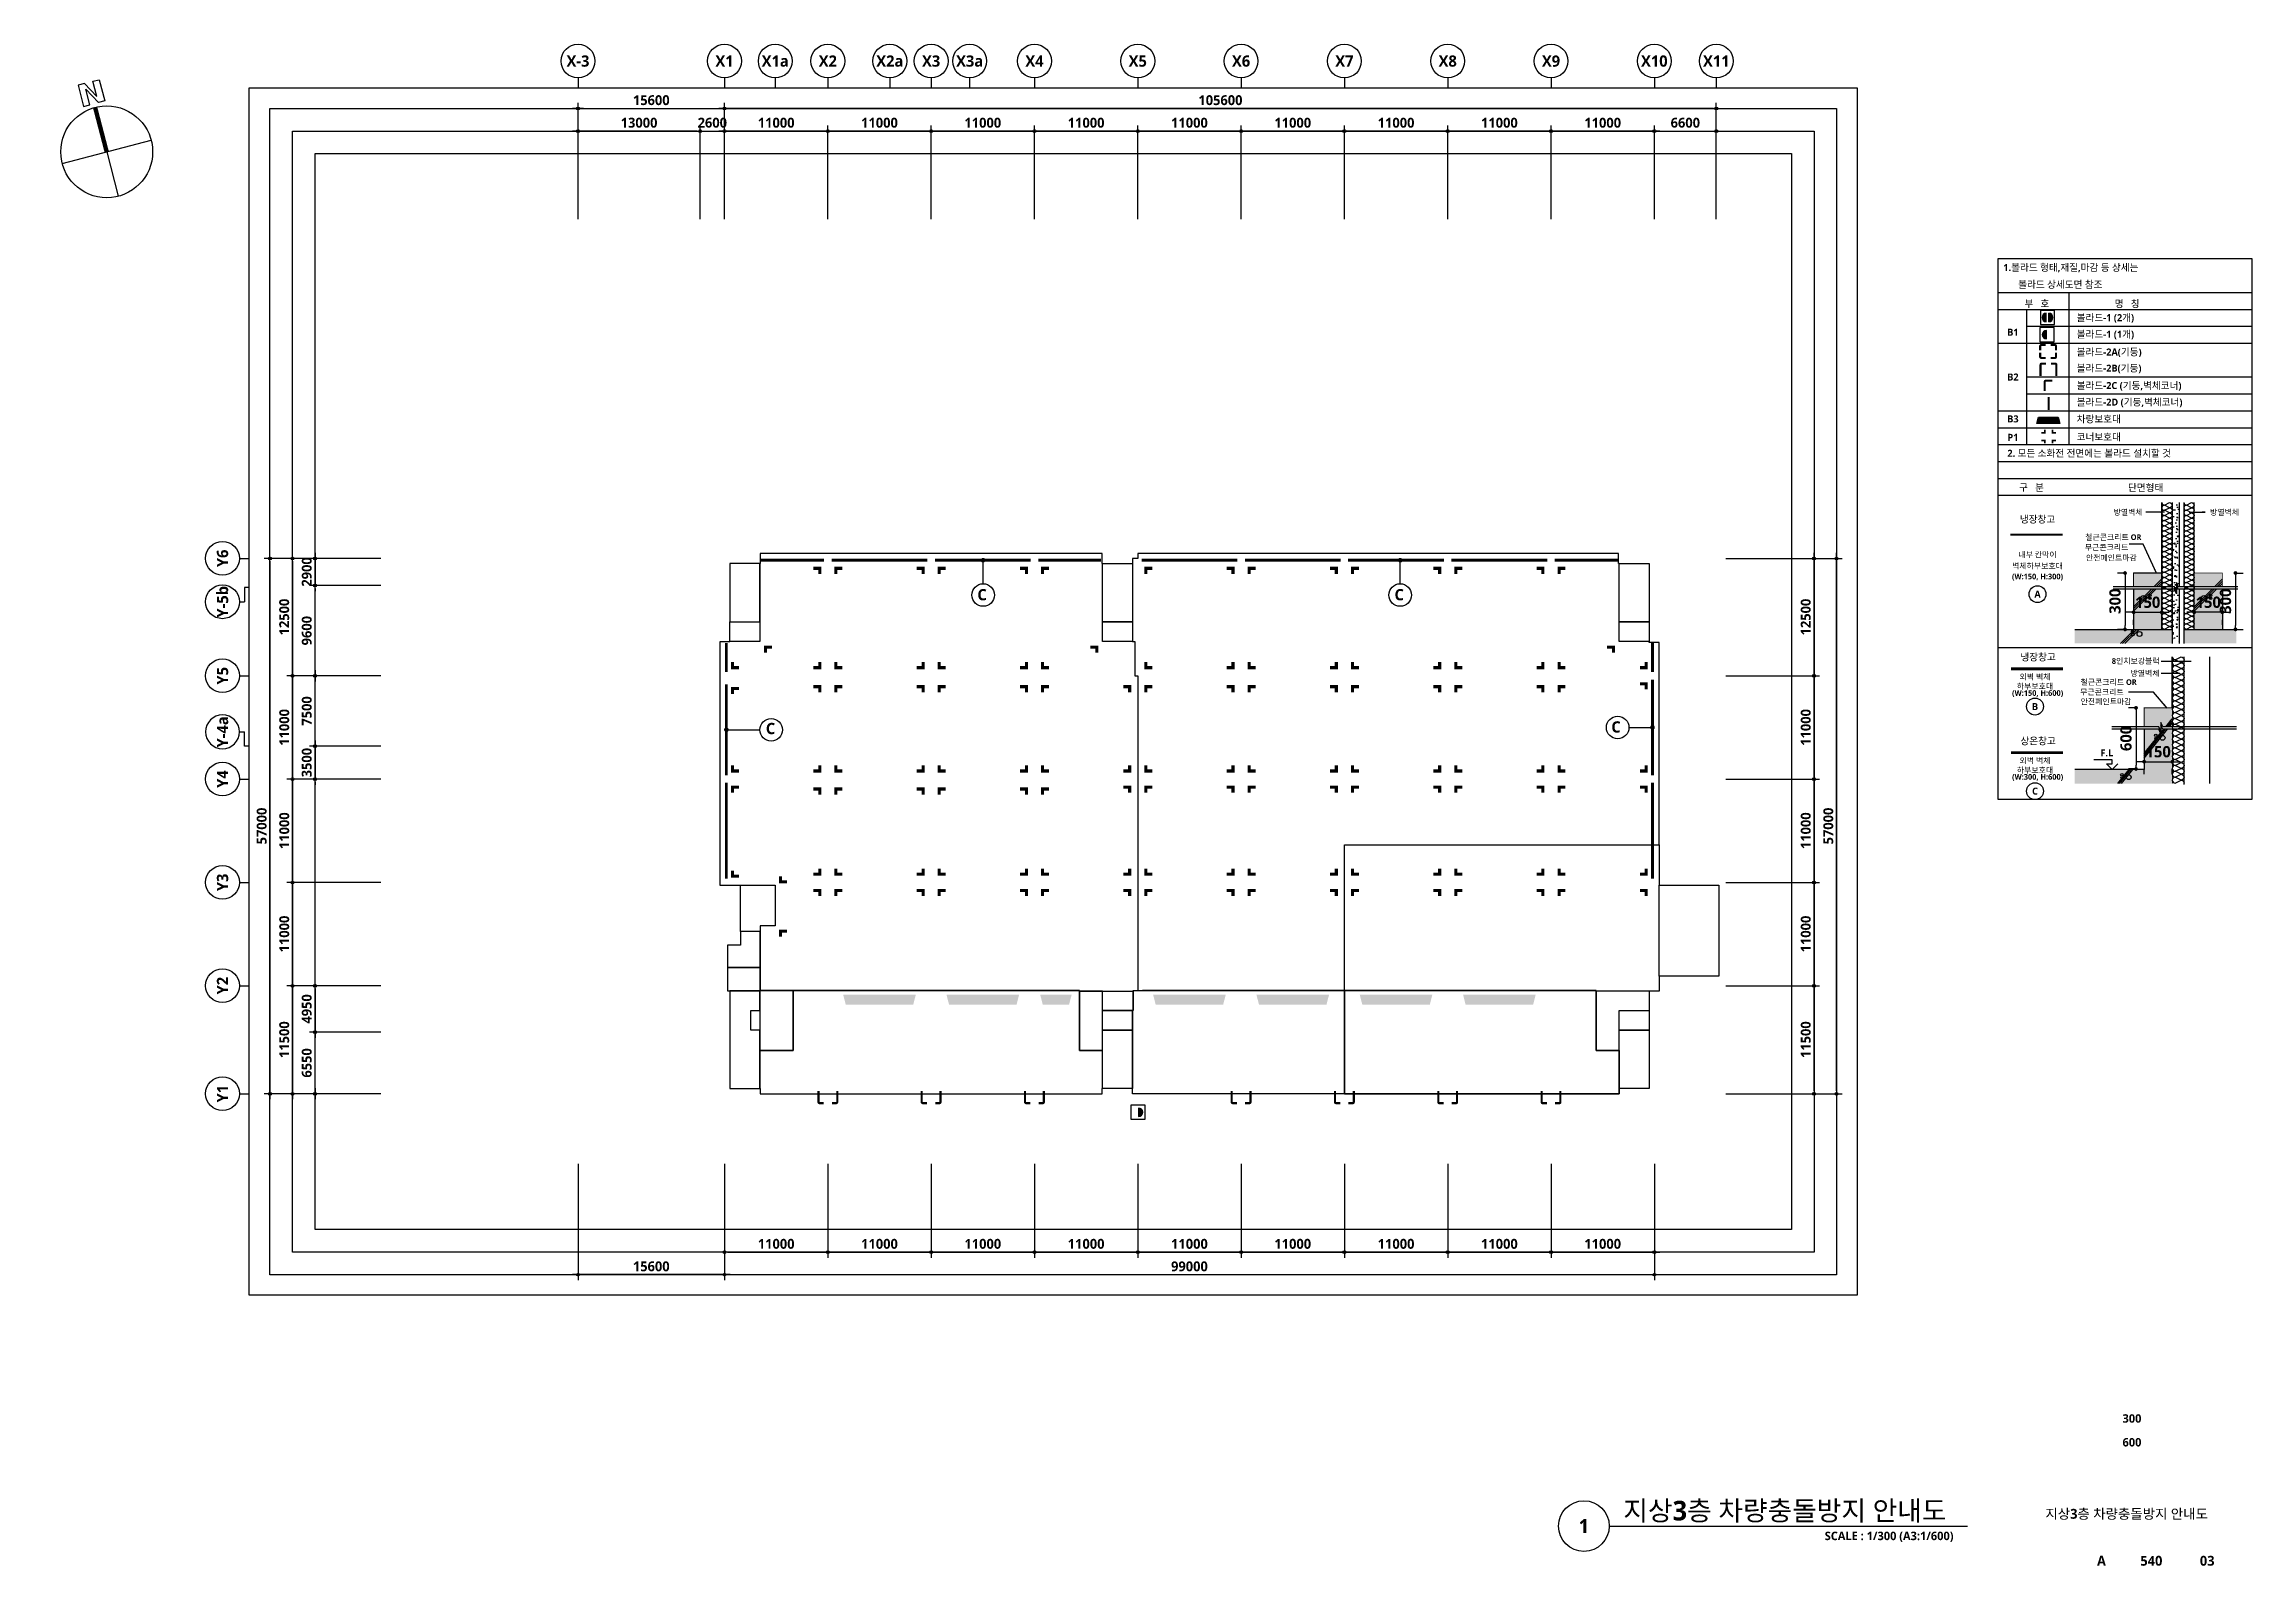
# Model space of a CAD drawing. Header units: millimetres. Extents: x 10941 to 1002000, y 7641 to 169666.
# Drawn here: x 514941 to 750000, y 7641 to 169666 of the extents above; entities that cross this region are included whole.
import ezdxf
from ezdxf.enums import TextEntityAlignment as Align

# ---------------------------------------------------------------- set-up
doc = ezdxf.new("R2010")
doc.units = ezdxf.units.MM
doc.header["$LTSCALE"] = 400
doc.header["$MEASUREMENT"] = 0
doc.header["$PDSIZE"] = -10
doc.linetypes.add('PHANTOM2', pattern=[1.25, 0.625, -0.125, 0.125, -0.125, 0.125, -0.125])
doc.layers.get('0').update_dxf_attribs({"linetype": 'CONTINUOUS'})
doc.layers.get('Defpoints').update_dxf_attribs({"color": 153, "linetype": 'CONTINUOUS'})
for name, color, linetype in [('$RECOVER_210316183841-0', 7, 'CONTINUOUS'), ('253', 253, 'CONTINUOUS'), ('A-ANNO-SYMB', 7, 'CONTINUOUS'), ('A-ANNO-TEXT1', 7, 'CONTINUOUS'), ('A-ANNO-TITL', 7, 'CONTINUOUS'), ('A-B1', 3, 'CONTINUOUS'), ('A-B2~4', 3, 'CONTINUOUS'), ('A-B3', 4, 'CONTINUOUS'), ('A-CON', 2, 'CONTINUOUS'), ('A-DIM', 7, 'CONTINUOUS'), ('A-ELE9', 9, 'CONTINUOUS'), ('A-FIN2', 4, 'CONTINUOUS'), ('A-G-PC', 2, 'CONTINUOUS'), ('A-HAT', 253, 'CONTINUOUS'), ('A-INSUL', 8, 'CONTINUOUS'), ('A-LEADER', 7, 'CONTINUOUS'), ('A-P1', 6, 'CONTINUOUS'), ('A-ST-AXIS-BUB', 7, 'CONTINUOUS'), ('A-ST-AXIS-DIM', 7, 'CONTINUOUS'), ('A-STEEL', 7, 'CONTINUOUS'), ('A-SYM1', 7, 'CONTINUOUS'), ('A-SYM2', 6, 'CONTINUOUS'), ('A-TEXT', 3, 'CONTINUOUS'), ('A-TEXT2', 3, 'CONTINUOUS'), ('A-WALL-GW', 4, 'CONTINUOUS'), ('A-WALLa', 1, 'PHANTOM2'), ('A-WALLb', 5, 'STD_WIREMESH_050'), ('AA-MARK', 2, 'CONTINUOUS'), ('AA-TEX-3', 3, 'CONTINUOUS'), ('AA-XXXX-TXT1', 2, 'CONTINUOUS'), ('X-SEC-종$0$A-ST-AXIS-BUB', 7, 'CONTINUOUS')]:
    doc.layers.add(name, color=color, linetype=linetype)
doc.layers.add('Defpoint', color=161, linetype='CONTINUOUS', plot=False)
doc.layers.add('면적', color=210, linetype='CONTINUOUS', plot=False)
doc.styles.add('2020음성 1차', font='')
doc.styles.add('SH_대대리576', font='')
doc.styles.get("Standard").update_dxf_attribs({"font": ''})
doc.styles.get('2020음성 1차').set_extended_font_data('NanumGothic', bold=True)
doc.styles.get('SH_대대리576').set_extended_font_data('NanumGothic', bold=True)
doc.styles.get('Standard').set_extended_font_data('DotumChe')
doc.linetypes.add('STD_WIREMESH_050', pattern='A,4,-1,["X",Standard,S=0.5,R=0,X=-0.24,Y=-0.25],-1', length=6)
doc.dimstyles.new('DLEADER', dxfattribs={"dimscale": 50, "dimtxt": 3, "dimasz": 3, "dimexe": 1, "dimexo": 8, "dimgap": 1, "dimtad": 1, "dimdec": 0, "dimrnd": 0.25, "dimdsep": 32, "dimtxsty": '2020음성 1차', "dimcen": 5, "dimclrd": 4, "dimclre": 4, "dimclrt": 3, "dimadec": 0, "dimazin": 0, "dimtfac": 1, "dimtdec": 0, "dimtix": 1, "dimtmove": 2, "dimatfit": 1, "dimfxl": 1, "dimarcsym": 0})
doc.dimstyles.new('NDIM', dxfattribs={"dimscale": 100, "dimtxt": 1.5, "dimasz": 0.5, "dimexe": 1, "dimexo": 2.5, "dimgap": 0.5, "dimtad": 1, "dimdec": 0, "dimrnd": 0.25, "dimdsep": 32, "dimtxsty": '2020음성 1차', "dimblk": 'DOT', "dimcen": 5, "dimclrd": 4, "dimclre": 4, "dimclrt": 3, "dimadec": 0, "dimazin": 0, "dimtfac": 1, "dimtdec": 0, "dimtix": 1, "dimtmove": 2, "dimatfit": 1, "dimldrblk": 'DOT', "dimfxl": 1, "dimarcsym": 0})
doc.dimstyles.new('SHP 600', dxfattribs={"dimscale": 300, "dimtxt": 3.5, "dimasz": 1, "dimexe": 2, "dimexo": 2, "dimgap": 1, "dimtad": 1, "dimdec": 0, "dimzin": 0, "dimdsep": 46, "dimtxsty": 'SH_대대리576', "dimblk": 'DIMDOT', "dimcen": 0.09, "dimclrt": 3, "dimadec": 0, "dimazin": 1, "dimtfac": 1, "dimtdec": 0, "dimtix": 1, "dimtmove": 2, "dimatfit": 0, "dimldrblk": 'DIMDOT', "dimfxl": 1, "dimtolj": 1, "dimtzin": 0, "dimarcsym": 0})

msp = doc.modelspace()

# ---------------------------------------------------------------- texts
at = {"layer": 'A-ANNO-TEXT1', "style": 'SH_대대리576'}
for s, p in [('X-3', (571781.8, 167866.3)), ('X1', (587381.8, 167866.3)), ('X1a', (592781.8, 167866.3)), ('X2', (598381.8, 167866.3)), ('X2a', (604981.8, 167866.3)), ('X3', (609381.8, 167866.3)), ('X3a', (613481.8, 167866.3)), ('X4', (620381.8, 167866.3)), ('X5', (631381.8, 167866.3)), ('X6', (642381.8, 167866.3)), ('X7', (653381.8, 167866.3)), ('X8', (664381.8, 167866.3)), ('X9', (675381.8, 167866.3)), ('X10', (686381.8, 167866.3)), ('X11', (692981.8, 167866.3))]:
    msp.add_text(s, height=1200, dxfattribs=at).set_placement(p, align=Align.MIDDLE_CENTER)
for s, p in [('Y6', (533931.8, 114916.3)), ('Y6', (533931.8, 114916.3)), ('Y-5b', (533931.8, 110293.4)), ('Y5', (533931.8, 102416.3)), ('Y-4a', (533931.8, 96439.2)), ('Y4', (533931.8, 91416.3)), ('Y4', (533931.8, 91416.3)), ('Y3', (533931.8, 80416.3)), ('Y3', (533931.8, 80416.3)), ('Y2', (533931.8, 69416.3)), ('Y2', (533931.8, 69416.3)), ('Y1', (533931.8, 57916.3)), ('Y1', (533931.8, 57916.3))]:
    msp.add_text(s, height=1200, rotation=90, dxfattribs=at).set_placement(p, align=Align.MIDDLE_CENTER)
at = {"layer": 'A-ANNO-TITL', "style": 'SH_대대리576'}
for s, height, p in [('300', 900, (737235.5, 23333.4)), ('600', 900, (737235.5, 20800.2)), ('지상3층 차량충돌방지 안내도', 1050, (736670.3, 13191.8)), ('A', 1050, (733987.6, 8181.3)), ('540', 1050, (739300.8, 8181.3)), ('03', 1050, (745247.3, 8181.3))]:
    msp.add_text(s, height=height, dxfattribs=at).set_placement(p, align=Align.MIDDLE)
at = {"layer": 'A-TEXT', "style": '2020음성 1차'}
for p in [(614305.3, 110445.9), (658720.1, 110445.9), (591780.4, 96199.4), (681804, 96366)]:
    msp.add_text('C', height=1200, dxfattribs=at).set_placement(p)
at = {"layer": 'AA-TEX-3', "style": '2020음성 1차'}
for s, p in [('1.볼라드 형태,재질,마감 등 상세는 ', (723537.8, 145512.1)), ('볼라드 상세도면 참조', (725122.2, 143705.1)), ('F.L', (733871.7, 93831.9))]:
    msp.add_text(s, height=750, dxfattribs=at).set_placement(p)
for s, height, p in [('부   호', 750, (727111.7, 142049.6)), ('명   칭', 750, (736719, 142049.6)), ('B1', 750, (724558.2, 138993)), ('B2', 750, (724558.2, 134228.1)), ('B3', 750, (724558.2, 129765.2)), ('P1', 750, (724558.2, 127802)), ('구   분', 750, (726541.6, 122470)), ('단면형태', 750, (738691.6, 122470)), ('냉장창고', 750, (727179.8, 119097)), ('내부 칸막이', 600, (727179.8, 115318.1)), ('(W:150, H:300)', 600, (727179.8, 112918.1)), ('벽체하부보호대', 600, (727179.8, 114118.1)), ('A', 750, (727179.8, 111098.2)), ('냉장창고', 750, (727243, 104420.5)), ('하부보호대', 600, (726912.1, 101309.9)), ('외벽 벽체', 600, (726912.1, 102316)), ('(W:150, H:600)', 600, (727194.8, 100515)), ('B', 750, (726912.1, 99130.5)), ('상온창고', 750, (727243, 95490.2)), ('(W:300, H:600)', 600, (727194.8, 91584.8)), ('하부보호대', 600, (726912.1, 92379.6)), ('외벽 벽체', 600, (726912.1, 93385.8)), ('C', 750, (726912.1, 90130.5))]:
    msp.add_text(s, height=height, dxfattribs=at).set_placement(p, align=Align.MIDDLE)
for s, p in [('볼라드-1 (2개)', (731351, 140543.1)), ('볼라드-1 (1개)', (731351, 138772.3)), ('볼라드-2A(기둥)', (731351, 136882.9)), ('볼라드-2B(기둥)', (731351, 135164)), ('볼라드-2C (기둥,벽체코너)', (731351, 133315.6)), ('볼라드-2D (기둥,벽체코너)', (731351, 131549.2)), ('차랑보호대', (731351, 129752)), ('코너보호대', (731351, 127837.2)), ('2. 모든 소화전 전면에는 볼라드 설치할 것', (723969, 126106.3))]:
    msp.add_text(s, height=750, dxfattribs=at).set_placement(p, align=Align.MIDDLE_LEFT)
for s, p in [('방열벽체', (738370.3, 119524)), ('방열벽체', (748636.9, 119524)), ('철근콘크리트 OR', (738236.8, 116869.4)), ('무근콘크리트', (736854.7, 115785.8)), ('안전페인트마감', (737748.9, 114672.8)), ('8인치보강블럭', (740175.7, 103681.9)), ('철근콘크리트 OR', (737737.1, 101438.6)), ('방열벽체', (740175.7, 102368.1)), ('무근콘크리트', (736354.9, 100387.1)), ('안전페인트마감', (737179, 99366))]:
    msp.add_text(s, height=600, dxfattribs=at).set_placement(p, align=Align.RIGHT)

# ---------------------------------------------------------------- blocks, each defined once
blk = doc.blocks.new('_b1b')
at = {"layer": 'A-B1', "linetype": 'Continuous'}
h = blk.add_hatch(color=256, dxfattribs=at)
h.dxf.hatch_style = 1
h.paths.add_polyline_path([(925, -400, 1), (925, -1600)])
at = {"layer": 'A-B1'}
blk.add_line((925, -1600), (925, -400), dxfattribs=at)
blk.add_lwpolyline([(0, -2000), (2000, -2000), (2000, 0), (0, 0)], close=True, dxfattribs=at)
blk.add_arc((925, -1000), 600, 90, 270, dxfattribs=at)
blk = doc.blocks.new('_b1a')
at = {"layer": 'A-B1', "linetype": 'Continuous'}
h = blk.add_hatch(color=256, dxfattribs=at)
h.dxf.hatch_style = 1
h.paths.add_polyline_path([(825, -400, 1), (825, -1600)])
h = blk.add_hatch(color=256, dxfattribs=at)
h.dxf.hatch_style = 1
h.paths.add_polyline_path([(1175, -400), (1175, -1600, 1)])
at = {"layer": 'A-B1'}
for p, q in [((825, -1600), (825, -400)), ((1175, -1600), (1175, -400))]:
    blk.add_line(p, q, dxfattribs=at)
blk.add_lwpolyline([(0, -2000), (2000, -2000), (2000, 0), (0, 0)], close=True, dxfattribs=at)
for centre, start, end in [((825, -1000), 90, 270), ((1175, -1000), 270, 90)]:
    blk.add_arc(centre, 600, start, end, dxfattribs=at)
blk = doc.blocks.new('_Dot')
at = {"layer": '$RECOVER_210316183841-0', "color": 0, "linetype": 'ByBlock', "lineweight": -2}
blk.add_line((-0.5, 0), (-1, 0), dxfattribs=at)
at = {"layer": '$RECOVER_210316183841-0', "color": 0, "linetype": 'ByBlock', "const_width": 0.5}
blk.add_lwpolyline([(-0.25, 0, 1), (0.25, 0, 1)], format="xyb", close=True, dxfattribs=at)
blk = doc.blocks.new('*D19733')
at = {"layer": 'A-DIM', "color": 0, "lineweight": -2}
for p, q in [((743461, 109176), (743061, 109176)), ((746861, 109176), (743861, 109176)), ((743861, 107845), (743861, 108376)), ((746861, 107845), (746861, 108376)), ((747261, 109176), (747661, 109176))]:
    blk.add_line(p, q, dxfattribs=at)
at = {"layer": 'Defpoints', "color": 0}
for p in [(743861, 109845), (743861, 109176), (746861, 109845)]:
    blk.add_point(p, dxfattribs=at)
at = {"layer": 'A-DIM', "color": 0, "linetype": 'ByBlock', "lineweight": -2, "xscale": 400, "yscale": 400, "zscale": 400}
blk.add_blockref('_Dot', (743861, 109176), dxfattribs=at)
at = {"layer": 'A-DIM', "color": 0, "linetype": 'ByBlock', "lineweight": -2, "xscale": 400, "yscale": 400, "zscale": 400, "rotation": 180}
blk.add_blockref('_Dot', (746861, 109176), dxfattribs=at)
at = {"layer": 'A-DIM', "color": 3, "insert": (745361, 110235), "char_height": 1200, "attachment_point": 5, "style": '2020음성 1차'}
blk.add_mtext('150', dxfattribs=at)
blk = doc.blocks.new('*D19734')
at = {"layer": 'A-DIM', "color": 0, "lineweight": -2}
for p, q in [((748259, 112954), (748259, 107754)), ((748346, 113354), (749059, 113354)), ((748346, 107354), (749059, 107354))]:
    blk.add_line(p, q, dxfattribs=at)
at = {"layer": 'Defpoints', "color": 0}
for p in [(746346, 113354), (746346, 107354), (748259, 107354)]:
    blk.add_point(p, dxfattribs=at)
at = {"layer": 'A-DIM', "color": 0, "linetype": 'ByBlock', "lineweight": -2, "xscale": 400, "yscale": 400, "zscale": 400}
for p, rotation in [((748259, 113354), 90), ((748259, 107354), 270)]:
    blk.add_blockref('_Dot', p, dxfattribs=dict(at, rotation=rotation))
at = {"layer": 'A-DIM', "color": 3, "insert": (747197, 110354), "char_height": 1200, "attachment_point": 5, "rotation": 90, "style": '2020음성 1차'}
blk.add_mtext('300', dxfattribs=at)
blk = doc.blocks.new('*D19735')
at = {"layer": 'A-DIM', "color": 0, "lineweight": -2}
for p, q in [((737011, 109176), (736611, 109176)), ((737411, 109176), (740411, 109176)), ((737411, 107845), (737411, 108376)), ((740411, 107845), (740411, 108376)), ((740811, 109176), (741211, 109176))]:
    blk.add_line(p, q, dxfattribs=at)
at = {"layer": 'Defpoints', "color": 0}
for p in [(737411, 109845), (740411, 109845), (740411, 109176)]:
    blk.add_point(p, dxfattribs=at)
at = {"layer": 'A-DIM', "color": 0, "linetype": 'ByBlock', "lineweight": -2, "xscale": 400, "yscale": 400, "zscale": 400}
blk.add_blockref('_Dot', (737411, 109176), dxfattribs=at)
at = {"layer": 'A-DIM', "color": 0, "linetype": 'ByBlock', "lineweight": -2, "xscale": 400, "yscale": 400, "zscale": 400, "rotation": 180}
blk.add_blockref('_Dot', (740411, 109176), dxfattribs=at)
at = {"layer": 'A-DIM', "color": 3, "insert": (738911, 110235), "char_height": 1200, "attachment_point": 5, "style": '2020음성 1차'}
blk.add_mtext('150', dxfattribs=at)
blk = doc.blocks.new('*D19736')
at = {"layer": 'A-DIM', "color": 0, "lineweight": -2}
for p, q in [((736411, 113354), (735697, 113354)), ((736497, 112954), (736497, 107754)), ((736411, 107354), (735697, 107354))]:
    blk.add_line(p, q, dxfattribs=at)
at = {"layer": 'Defpoints', "color": 0}
for p in [(738411, 113354), (736497, 107354), (738411, 107354)]:
    blk.add_point(p, dxfattribs=at)
at = {"layer": 'A-DIM', "color": 0, "linetype": 'ByBlock', "lineweight": -2, "xscale": 400, "yscale": 400, "zscale": 400}
for p, rotation in [((736497, 113354), 90), ((736497, 107354), 270)]:
    blk.add_blockref('_Dot', p, dxfattribs=dict(at, rotation=rotation))
at = {"layer": 'A-DIM', "color": 3, "insert": (735435, 110354), "char_height": 1200, "attachment_point": 5, "rotation": 90, "style": '2020음성 1차'}
blk.add_mtext('300', dxfattribs=at)
blk = doc.blocks.new('*D19737')
at = {"layer": 'A-DIM', "color": 0, "lineweight": -2}
for p, q in [((737531, 98989), (736867, 98989)), ((737667, 98589), (737667, 92889)), ((737531, 92489), (736867, 92489))]:
    blk.add_line(p, q, dxfattribs=at)
at = {"layer": 'Defpoints', "color": 0}
for p in [(739531, 98989), (737667, 92489), (739531, 92489)]:
    blk.add_point(p, dxfattribs=at)
at = {"layer": 'A-DIM', "color": 0, "linetype": 'ByBlock', "lineweight": -2, "xscale": 400, "yscale": 400, "zscale": 400}
for p, rotation in [((737667, 98989), 90), ((737667, 92489), 270)]:
    blk.add_blockref('_Dot', p, dxfattribs=dict(at, rotation=rotation))
at = {"layer": 'A-DIM', "color": 3, "insert": (736605, 95739), "char_height": 1200, "attachment_point": 5, "rotation": 90, "style": '2020음성 1차'}
blk.add_mtext('600', dxfattribs=at)
blk = doc.blocks.new('*D19738')
at = {"layer": 'A-DIM', "color": 0, "lineweight": -2}
for p, q in [((738131, 93261), (737731, 93261)), ((738531, 93261), (741531, 93261)), ((738531, 91931), (738531, 92461)), ((741531, 91931), (741531, 92461)), ((741931, 93261), (742331, 93261))]:
    blk.add_line(p, q, dxfattribs=at)
at = {"layer": 'Defpoints', "color": 0}
for p in [(738531, 93931), (741531, 93931), (741531, 93261)]:
    blk.add_point(p, dxfattribs=at)
at = {"layer": 'A-DIM', "color": 0, "linetype": 'ByBlock', "lineweight": -2, "xscale": 400, "yscale": 400, "zscale": 400}
blk.add_blockref('_Dot', (738531, 93261), dxfattribs=at)
at = {"layer": 'A-DIM', "color": 0, "linetype": 'ByBlock', "lineweight": -2, "xscale": 400, "yscale": 400, "zscale": 400, "rotation": 180}
blk.add_blockref('_Dot', (741531, 93261), dxfattribs=at)
at = {"layer": 'A-DIM', "color": 3, "insert": (740031, 94321), "char_height": 1200, "attachment_point": 5, "style": '2020음성 1차'}
blk.add_mtext('150', dxfattribs=at)
blk = doc.blocks.new('*U18943')
at = {"layer": 'A-ANNO-TITL'}
blk.add_line((0, 0), (6359, 0), dxfattribs=at)
blk.add_circle((-450, 0), 450, dxfattribs=at)
at = {"layer": 'AA-XXXX-TXT1', "style": 'SH_대대리576'}
blk.add_attdef('DWG.TITLE', (250, 100), '', height=350, dxfattribs=at)
at = {"layer": 'AA-XXXX-TXT1', "color": 7, "style": 'SH_대대리576'}
blk.add_attdef('NO1', text='', height=300, dxfattribs=at).set_placement((-450, 0), align=Align.MIDDLE)
at = {"layer": 'AA-XXXX-TXT1', "style": 'SH_대대리576'}
blk.add_attdef('SCALE', text='', height=150, dxfattribs=at).set_placement((6109, -100), align=Align.TOP_RIGHT)
blk = doc.blocks.new('G$CF9371588')
blk.add_line((7800, 10975, 103000), (4300, 10975, 103000))
at = {"layer": '면적'}
for p, q in [((100000, 12500, 103000), (100000, 22200, 103000)), ((66500, 0, 103000), (66500, 11000, 103000))]:
    blk.add_line(p, q, dxfattribs=at)
for points in [[(100000, 26500), (100000, 48025), (98950, 48025), (98950, 48150), (95750, 48150), (95750, 56450), (95700, 56450), (95700, 57500), (44500, 57500), (44500, 57000), (43950, 57000), (43950, 56450), (43950, 48150), (40750, 48150), (40750, 56450), (40700, 56450), (40700, 57500), (4300, 57500), (4300, 56450), (4250, 56450), (4250, 48150), (1050, 48150), (1050, 48100), (0, 48100), (0, 22200), (2200, 22200), (5900, 22200), (5900, 17860), (4300, 17860), (4300, 10975), (7800, 10975), (7800, 11000), (38300, 11000), (38300, 10900), (44000, 10900), (44000, 11000), (66500, 11000), (66500, 26500)], [(40750, 56450), (43950, 56450), (43950, 50250), (40750, 50250)], [(40750, 50250), (43950, 50250), (43950, 48150), (40750, 48150)], [(2200, 17260), (2200, 22200), (5900, 22200), (5900, 17860), (4300, 17860), (4300, 17260)], [(2200, 17260), (2200, 15800), (800, 15800), (800, 13450), (4300, 13450), (4300, 17260), (2200, 17260)], [(800, 13450), (800, 10950), (1050, 10950), (4300, 10950), (4300, 13450)], [(4250, 8850), (4250, 10950), (1050, 10950), (1050, 550), (4250, 550), (4250, 6750), (3300, 6750), (3300, 8850)], [(4250, 4600), (4250, 550), (4300, 550), (4300, 0), (40700, 0), (40700, 550), (40750, 550), (40750, 4600), (38300, 4600), (38300, 11000), (7800, 11000), (7800, 4600)], [(4300, 10975), (4300, 10950), (4250, 10950), (4250, 8850), (4250, 8850), (4250, 6750), (4250, 6750), (4250, 4600), (7800, 4600), (7800, 10975)], [(38300, 10900), (38300, 4600), (40750, 4600), (40750, 8850), (40750, 8850), (40750, 8850), (40750, 8850), (40750, 10900)], [(40750, 10900), (44000, 10900), (44000, 8850), (40750, 8850)], [(43950, 0), (43950, 8850), (44000, 8850), (44000, 11000), (93300, 11000), (93300, 4602), (95750, 4602), (95750, 0)], [(93300, 10900), (93300, 4602), (95700, 4602), (95700, 4602), (95750, 4602), (95750, 8850), (99000, 8850), (99000, 8850), (99000, 9000), (99000, 10900)], [(40750, 8850), (43950, 8850), (43950, 6750), (40750, 6750)], [(98950, 6750), (95750, 6750), (95750, 8850), (98950, 8850)], [(40750, 6750), (43950, 6750), (43950, 550), (40750, 550)], [(98950, 550), (95750, 550), (95750, 6750), (98950, 6750)]]:
    blk.add_lwpolyline(points, close=True, dxfattribs=at)
at = {"layer": '면적', "elevation": 103000}
for points in [[(1050, 50250), (4250, 50250), (4250, 56450), (1050, 56450)], [(98950, 50250), (95750, 50250), (95750, 56450), (98950, 56450)], [(1050, 50250), (4250, 50250), (4250, 48150), (1050, 48150)], [(95750, 50250), (98950, 50250), (98950, 48150), (95750, 48150)], [(66500, 11000), (66500, 26500), (100000, 26500), (100000, 22200), (106350, 22200), (106350, 12500), (100000, 12500), (100000, 10900), (93300, 10900), (93300, 11000)], [(66500, 11000), (66500, 0), (95750, 0), (95750, 4602), (93300, 4602), (93300, 11000)], [(3300, 8850), (4250, 8850), (4250, 6750), (3300, 6750)]]:
    blk.add_lwpolyline(points, close=True, dxfattribs=at)
at = {"layer": '면적'}
for points in [[(43950, 48150), (44200, 48150), (44200, 44500), (44500, 44500), (44500, 11000)], [(7800, 11000), (38300, 11000)], [(7800, 11000), (38300, 11000)], [(93300, 11000), (45000, 11000)]]:
    blk.add_lwpolyline(points, dxfattribs=at)
blk = doc.blocks.new('DIMDOT')
at = {"color": 0}
blk.add_line((-2, 0), (2, 0), dxfattribs=at)
for radius in [0.5, 0.25]:
    blk.add_circle((0, 0), radius, dxfattribs=at)
blk = doc.blocks.new('*D19756')
at = {"layer": 'A-ST-AXIS-DIM', "color": 0, "lineweight": -2}
for p, q in [((550782, 69416), (543182, 69416)), ((543782, 69116), (543782, 64766)), ((550782, 64466), (543182, 64466))]:
    blk.add_line(p, q, dxfattribs=at)
at = {"layer": 'Defpoints', "color": 0}
for p in [(551382, 69416), (543782, 64466), (551382, 64466)]:
    blk.add_point(p, dxfattribs=at)
at = {"layer": 'A-ST-AXIS-DIM', "color": 0, "linetype": 'ByBlock', "lineweight": -2, "xscale": 300, "yscale": 300, "zscale": 300}
for p, rotation in [((543782, 69416), 90), ((543782, 64466), 270)]:
    blk.add_blockref('DIMDOT', p, dxfattribs=dict(at, rotation=rotation))
at = {"layer": 'A-ST-AXIS-DIM', "color": 3, "insert": (542902, 66941), "char_height": 1050, "attachment_point": 5, "rotation": 90, "style": 'SH_대대리576'}
blk.add_mtext('\\A1;4950', dxfattribs=at)
blk = doc.blocks.new('*D19757')
at = {"layer": 'A-ST-AXIS-DIM', "color": 0, "lineweight": -2}
for p, q in [((550782, 64466), (543182, 64466)), ((543782, 58216), (543782, 64166)), ((550782, 57916), (543182, 57916))]:
    blk.add_line(p, q, dxfattribs=at)
at = {"layer": 'Defpoints', "color": 0}
for p in [(543782, 64466), (551382, 64466), (551382, 57916)]:
    blk.add_point(p, dxfattribs=at)
at = {"layer": 'A-ST-AXIS-DIM', "color": 0, "linetype": 'ByBlock', "lineweight": -2, "xscale": 300, "yscale": 300, "zscale": 300}
for p, rotation in [((543782, 64466), 90), ((543782, 57916), 270)]:
    blk.add_blockref('DIMDOT', p, dxfattribs=dict(at, rotation=rotation))
at = {"layer": 'A-ST-AXIS-DIM', "color": 3, "insert": (542902, 61191), "char_height": 1050, "attachment_point": 5, "rotation": 90, "style": 'SH_대대리576'}
blk.add_mtext('\\A1;6550', dxfattribs=at)
blk = doc.blocks.new('*D19758')
at = {"layer": 'A-ST-AXIS-DIM', "color": 0, "lineweight": -2}
for p, q in [((543782, 115216), (543782, 115516)), ((550782, 114916), (543182, 114916)), ((543782, 114916), (543782, 112016)), ((550782, 112016), (543182, 112016)), ((543782, 111716), (543782, 111416))]:
    blk.add_line(p, q, dxfattribs=at)
at = {"layer": 'Defpoints', "color": 0}
for p in [(551382, 114916), (543782, 112016), (551382, 112016)]:
    blk.add_point(p, dxfattribs=at)
at = {"layer": 'A-ST-AXIS-DIM', "color": 0, "linetype": 'ByBlock', "lineweight": -2, "xscale": 300, "yscale": 300, "zscale": 300}
for p, rotation in [((543782, 114916), 270), ((543782, 112016), 90)]:
    blk.add_blockref('DIMDOT', p, dxfattribs=dict(at, rotation=rotation))
at = {"layer": 'A-ST-AXIS-DIM', "color": 3, "insert": (542902, 113466), "char_height": 1050, "attachment_point": 5, "rotation": 90, "style": 'SH_대대리576'}
blk.add_mtext('\\A1;2900', dxfattribs=at)
blk = doc.blocks.new('*D19759')
at = {"layer": 'A-ST-AXIS-DIM', "color": 0, "lineweight": -2}
for p, q in [((550782, 112016), (543182, 112016)), ((543782, 102716), (543782, 111716)), ((550782, 102416), (543182, 102416))]:
    blk.add_line(p, q, dxfattribs=at)
at = {"layer": 'Defpoints', "color": 0}
for p in [(543782, 112016), (551382, 112016), (551382, 102416)]:
    blk.add_point(p, dxfattribs=at)
at = {"layer": 'A-ST-AXIS-DIM', "color": 0, "linetype": 'ByBlock', "lineweight": -2, "xscale": 300, "yscale": 300, "zscale": 300}
for p, rotation in [((543782, 112016), 90), ((543782, 102416), 270)]:
    blk.add_blockref('DIMDOT', p, dxfattribs=dict(at, rotation=rotation))
at = {"layer": 'A-ST-AXIS-DIM', "color": 3, "insert": (542902, 107216), "char_height": 1050, "attachment_point": 5, "rotation": 90, "style": 'SH_대대리576'}
blk.add_mtext('\\A1;9600', dxfattribs=at)
blk = doc.blocks.new('*D19760')
at = {"layer": 'A-ST-AXIS-DIM', "color": 0, "lineweight": -2}
for p, q in [((571782, 151016), (571782, 161016)), ((584482, 160416), (572082, 160416)), ((584782, 151016), (584782, 161016))]:
    blk.add_line(p, q, dxfattribs=at)
at = {"layer": 'Defpoints', "color": 0}
for p in [(571782, 160416), (571782, 150416), (584782, 150416)]:
    blk.add_point(p, dxfattribs=at)
at = {"layer": 'A-ST-AXIS-DIM', "color": 0, "linetype": 'ByBlock', "lineweight": -2, "xscale": 300, "yscale": 300, "zscale": 300, "rotation": 180}
blk.add_blockref('DIMDOT', (571782, 160416), dxfattribs=at)
at = {"layer": 'A-ST-AXIS-DIM', "color": 0, "linetype": 'ByBlock', "lineweight": -2, "xscale": 300, "yscale": 300, "zscale": 300}
blk.add_blockref('DIMDOT', (584782, 160416), dxfattribs=at)
at = {"layer": 'A-ST-AXIS-DIM', "color": 3, "insert": (578282, 161296), "char_height": 1050, "attachment_point": 5, "style": 'SH_대대리576'}
blk.add_mtext('\\A1;13000', dxfattribs=at)
blk = doc.blocks.new('*D19761')
at = {"layer": 'A-ST-AXIS-DIM', "color": 0, "lineweight": -2}
for p, q in [((584482, 160416), (584182, 160416)), ((584782, 151016), (584782, 161016)), ((584782, 160416), (587382, 160416)), ((587382, 151016), (587382, 161016)), ((587682, 160416), (587982, 160416))]:
    blk.add_line(p, q, dxfattribs=at)
at = {"layer": 'Defpoints', "color": 0}
for p in [(587382, 160416), (584782, 150416), (587382, 150416)]:
    blk.add_point(p, dxfattribs=at)
at = {"layer": 'A-ST-AXIS-DIM', "color": 0, "linetype": 'ByBlock', "lineweight": -2, "xscale": 300, "yscale": 300, "zscale": 300}
blk.add_blockref('DIMDOT', (584782, 160416), dxfattribs=at)
at = {"layer": 'A-ST-AXIS-DIM', "color": 0, "linetype": 'ByBlock', "lineweight": -2, "xscale": 300, "yscale": 300, "zscale": 300, "rotation": 180}
blk.add_blockref('DIMDOT', (587382, 160416), dxfattribs=at)
at = {"layer": 'A-ST-AXIS-DIM', "color": 3, "insert": (586082, 161296), "char_height": 1050, "attachment_point": 5, "style": 'SH_대대리576'}
blk.add_mtext('\\A1;2600', dxfattribs=at)
blk = doc.blocks.new('*D19769')
at = {"layer": 'A-ST-AXIS-DIM', "color": 0, "lineweight": -2}
for p, q in [((550782, 102416), (543182, 102416)), ((543782, 95216), (543782, 102116)), ((550782, 94916), (543182, 94916))]:
    blk.add_line(p, q, dxfattribs=at)
at = {"layer": 'Defpoints', "color": 0}
for p in [(543782, 102416), (551382, 102416), (551382, 94916)]:
    blk.add_point(p, dxfattribs=at)
at = {"layer": 'A-ST-AXIS-DIM', "color": 0, "linetype": 'ByBlock', "lineweight": -2, "xscale": 300, "yscale": 300, "zscale": 300}
for p, rotation in [((543782, 102416), 90), ((543782, 94916), 270)]:
    blk.add_blockref('DIMDOT', p, dxfattribs=dict(at, rotation=rotation))
at = {"layer": 'A-ST-AXIS-DIM', "color": 3, "insert": (542905, 98666), "char_height": 1050, "attachment_point": 5, "rotation": 90, "style": 'SH_대대리576'}
blk.add_mtext('\\A1;7500', dxfattribs=at)
blk = doc.blocks.new('*D19770')
at = {"layer": 'A-ST-AXIS-DIM', "color": 0, "lineweight": -2}
for p, q in [((550782, 94916), (543182, 94916)), ((543782, 95216), (543782, 95516)), ((543782, 94916), (543782, 91416)), ((550782, 91416), (543182, 91416)), ((543782, 91116), (543782, 90816))]:
    blk.add_line(p, q, dxfattribs=at)
at = {"layer": 'Defpoints', "color": 0}
for p in [(551382, 94916), (543782, 91416), (551382, 91416)]:
    blk.add_point(p, dxfattribs=at)
at = {"layer": 'A-ST-AXIS-DIM', "color": 0, "linetype": 'ByBlock', "lineweight": -2, "xscale": 300, "yscale": 300, "zscale": 300}
for p, rotation in [((543782, 94916), 270), ((543782, 91416), 90)]:
    blk.add_blockref('DIMDOT', p, dxfattribs=dict(at, rotation=rotation))
at = {"layer": 'A-ST-AXIS-DIM', "color": 3, "insert": (542902, 93166), "char_height": 1050, "attachment_point": 5, "rotation": 90, "style": 'SH_대대리576'}
blk.add_mtext('\\A1;3500', dxfattribs=at)
blk = doc.blocks.new('*D19804')
at = {"layer": 'A-ST-AXIS-DIM', "color": 0, "lineweight": -2}
for p, q in [((571782, 50445), (571782, 38045)), ((587382, 50445), (587382, 38045)), ((587082, 38645), (572082, 38645))]:
    blk.add_line(p, q, dxfattribs=at)
at = {"layer": 'Defpoints', "color": 0}
for p in [(571782, 51045), (587382, 51045), (571782, 38645)]:
    blk.add_point(p, dxfattribs=at)
at = {"layer": 'A-ST-AXIS-DIM', "color": 0, "linetype": 'ByBlock', "lineweight": -2, "xscale": 300, "yscale": 300, "zscale": 300, "rotation": 180}
blk.add_blockref('DIMDOT', (571782, 38645), dxfattribs=at)
at = {"layer": 'A-ST-AXIS-DIM', "color": 0, "linetype": 'ByBlock', "lineweight": -2, "xscale": 300, "yscale": 300, "zscale": 300}
blk.add_blockref('DIMDOT', (587382, 38645), dxfattribs=at)
at = {"layer": 'A-ST-AXIS-DIM', "color": 3, "insert": (579582, 39524), "char_height": 1050, "attachment_point": 5, "style": 'SH_대대리576'}
blk.add_mtext('\\A1;15600', dxfattribs=at)
blk = doc.blocks.new('*D19805')
at = {"layer": 'A-ST-AXIS-DIM', "color": 0, "lineweight": -2}
for p, q in [((571782, 151016), (571782, 163416)), ((572082, 162816), (587082, 162816)), ((587382, 151016), (587382, 163416))]:
    blk.add_line(p, q, dxfattribs=at)
at = {"layer": 'Defpoints', "color": 0}
for p in [(587382, 162816), (571782, 150416), (587382, 150416)]:
    blk.add_point(p, dxfattribs=at)
at = {"layer": 'A-ST-AXIS-DIM', "color": 0, "linetype": 'ByBlock', "lineweight": -2, "xscale": 300, "yscale": 300, "zscale": 300, "rotation": 180}
blk.add_blockref('DIMDOT', (571782, 162816), dxfattribs=at)
at = {"layer": 'A-ST-AXIS-DIM', "color": 0, "linetype": 'ByBlock', "lineweight": -2, "xscale": 300, "yscale": 300, "zscale": 300}
blk.add_blockref('DIMDOT', (587382, 162816), dxfattribs=at)
at = {"layer": 'A-ST-AXIS-DIM', "color": 3, "insert": (579582, 163696), "char_height": 1050, "attachment_point": 5, "style": 'SH_대대리576'}
blk.add_mtext('\\A1;15600', dxfattribs=at)
blk = doc.blocks.new('A-ST-AXIS-BUB-1')
at = {"layer": 'A-ST-AXIS-BUB'}
blk.add_line((0, 350), (0, 0), dxfattribs=at)
blk.add_circle((0, 950), 600, dxfattribs=at)
blk = doc.blocks.new('A-ST-AXIS-BUB-2')
at = {"layer": 'X-SEC-종$0$A-ST-AXIS-BUB'}
blk.add_line((1800, 1050, -103000), (1800, 525, -103000), dxfattribs=at)
at = {"layer": 'X-SEC-종$0$A-ST-AXIS-BUB', "elevation": -103000}
blk.add_lwpolyline([(3323, 0), (3323, 525), (1800, 525)], dxfattribs=at)
at = {"layer": 'X-SEC-종$0$A-ST-AXIS-BUB'}
blk.add_circle((1800, 2850, -103000), 1800, dxfattribs=at)
blk = doc.blocks.new('dr-sy-018-D-M')
at = {"layer": 'A-ANNO-SYMB'}
for p, q in [((-1, 16.4), (-2.5, 16.4)), ((-2.5, 16.4), (-2.5, 11.4)), ((-1, 16.4), (1, 12.8)), ((1, 12.8), (1, 16.4)), ((1, 16.4), (2.5, 16.4)), ((2.5, 16.4), (2.5, 11.4)), ((-2.5, 11.4), (-1, 11.4)), ((-1, 15.09), (1.05, 11.4)), ((-1, 11.4), (-1, 15.09)), ((2.5, 11.4), (1.05, 11.4)), ((-10.5, 0), (10.5, 0)), ((0, 0), (0, -10.5))]:
    blk.add_line(p, q, dxfattribs=at)
at = {"layer": 'A-ANNO-SYMB', "const_width": 1}
blk.add_lwpolyline([(0, 10.5), (0, 0)], dxfattribs=at)
at = {"layer": 'A-ANNO-SYMB'}
blk.add_circle((0, 0), 10.5, dxfattribs=at)
blk = doc.blocks.new('*D19806')
at = {"layer": 'A-ST-AXIS-DIM', "color": 0, "lineweight": -2}
for p, q in [((686382, 151016), (686382, 161016)), ((686682, 160416), (692682, 160416)), ((692982, 151016), (692982, 161016))]:
    blk.add_line(p, q, dxfattribs=at)
at = {"layer": 'Defpoints', "color": 0}
for p in [(692982, 160416), (686382, 150416), (692982, 150416)]:
    blk.add_point(p, dxfattribs=at)
at = {"layer": 'A-ST-AXIS-DIM', "color": 0, "linetype": 'ByBlock', "lineweight": -2, "xscale": 300, "yscale": 300, "zscale": 300, "rotation": 180}
blk.add_blockref('DIMDOT', (686382, 160416), dxfattribs=at)
at = {"layer": 'A-ST-AXIS-DIM', "color": 0, "linetype": 'ByBlock', "lineweight": -2, "xscale": 300, "yscale": 300, "zscale": 300}
blk.add_blockref('DIMDOT', (692982, 160416), dxfattribs=at)
at = {"layer": 'A-ST-AXIS-DIM', "color": 3, "insert": (689682, 161296), "char_height": 1050, "attachment_point": 5, "style": 'SH_대대리576'}
blk.add_mtext('\\A1;6600', dxfattribs=at)
blk = doc.blocks.new('*D19828')
at = {"layer": 'A-ST-AXIS-DIM', "color": 0, "lineweight": -2}
for p, q in [((587382, 50445), (587382, 38045)), ((686382, 50445), (686382, 38045)), ((587682, 38645), (686082, 38645))]:
    blk.add_line(p, q, dxfattribs=at)
at = {"layer": 'Defpoints', "color": 0}
for p in [(587382, 51045), (686382, 51045), (686382, 38645)]:
    blk.add_point(p, dxfattribs=at)
at = {"layer": 'A-ST-AXIS-DIM', "color": 0, "linetype": 'ByBlock', "lineweight": -2, "xscale": 300, "yscale": 300, "zscale": 300, "rotation": 180}
blk.add_blockref('DIMDOT', (587382, 38645), dxfattribs=at)
at = {"layer": 'A-ST-AXIS-DIM', "color": 0, "linetype": 'ByBlock', "lineweight": -2, "xscale": 300, "yscale": 300, "zscale": 300}
blk.add_blockref('DIMDOT', (686382, 38645), dxfattribs=at)
at = {"layer": 'A-ST-AXIS-DIM', "color": 3, "insert": (636882, 39524), "char_height": 1050, "attachment_point": 5, "style": 'SH_대대리576'}
blk.add_mtext('\\A1;99000', dxfattribs=at)
blk = doc.blocks.new('*D19829')
at = {"layer": 'A-ST-AXIS-DIM', "color": 0, "lineweight": -2}
for p, q in [((675382, 50445), (675382, 40445)), ((686382, 50445), (686382, 40445)), ((675682, 41045), (686082, 41045))]:
    blk.add_line(p, q, dxfattribs=at)
at = {"layer": 'Defpoints', "color": 0}
for p in [(675382, 51045), (686382, 51045), (686382, 41045)]:
    blk.add_point(p, dxfattribs=at)
at = {"layer": 'A-ST-AXIS-DIM', "color": 0, "linetype": 'ByBlock', "lineweight": -2, "xscale": 300, "yscale": 300, "zscale": 300, "rotation": 180}
blk.add_blockref('DIMDOT', (675382, 41045), dxfattribs=at)
at = {"layer": 'A-ST-AXIS-DIM', "color": 0, "linetype": 'ByBlock', "lineweight": -2, "xscale": 300, "yscale": 300, "zscale": 300}
blk.add_blockref('DIMDOT', (686382, 41045), dxfattribs=at)
at = {"layer": 'A-ST-AXIS-DIM', "color": 3, "insert": (680882, 41921), "char_height": 1050, "attachment_point": 5, "style": 'SH_대대리576'}
blk.add_mtext('\\A1;11000', dxfattribs=at)
blk = doc.blocks.new('*D19830')
at = {"layer": 'A-ST-AXIS-DIM', "color": 0, "lineweight": -2}
for p, q in [((664382, 50445), (664382, 40445)), ((675382, 50445), (675382, 40445)), ((664682, 41045), (675082, 41045))]:
    blk.add_line(p, q, dxfattribs=at)
at = {"layer": 'Defpoints', "color": 0}
for p in [(664382, 51045), (675382, 51045), (675382, 41045)]:
    blk.add_point(p, dxfattribs=at)
at = {"layer": 'A-ST-AXIS-DIM', "color": 0, "linetype": 'ByBlock', "lineweight": -2, "xscale": 300, "yscale": 300, "zscale": 300, "rotation": 180}
blk.add_blockref('DIMDOT', (664382, 41045), dxfattribs=at)
at = {"layer": 'A-ST-AXIS-DIM', "color": 0, "linetype": 'ByBlock', "lineweight": -2, "xscale": 300, "yscale": 300, "zscale": 300}
blk.add_blockref('DIMDOT', (675382, 41045), dxfattribs=at)
at = {"layer": 'A-ST-AXIS-DIM', "color": 3, "insert": (669882, 41921), "char_height": 1050, "attachment_point": 5, "style": 'SH_대대리576'}
blk.add_mtext('\\A1;11000', dxfattribs=at)
blk = doc.blocks.new('*D19831')
at = {"layer": 'A-ST-AXIS-DIM', "color": 0, "lineweight": -2}
for p, q in [((653382, 50445), (653382, 40445)), ((664382, 50445), (664382, 40445)), ((653682, 41045), (664082, 41045))]:
    blk.add_line(p, q, dxfattribs=at)
at = {"layer": 'Defpoints', "color": 0}
for p in [(653382, 51045), (664382, 51045), (664382, 41045)]:
    blk.add_point(p, dxfattribs=at)
at = {"layer": 'A-ST-AXIS-DIM', "color": 0, "linetype": 'ByBlock', "lineweight": -2, "xscale": 300, "yscale": 300, "zscale": 300, "rotation": 180}
blk.add_blockref('DIMDOT', (653382, 41045), dxfattribs=at)
at = {"layer": 'A-ST-AXIS-DIM', "color": 0, "linetype": 'ByBlock', "lineweight": -2, "xscale": 300, "yscale": 300, "zscale": 300}
blk.add_blockref('DIMDOT', (664382, 41045), dxfattribs=at)
at = {"layer": 'A-ST-AXIS-DIM', "color": 3, "insert": (658882, 41921), "char_height": 1050, "attachment_point": 5, "style": 'SH_대대리576'}
blk.add_mtext('\\A1;11000', dxfattribs=at)
blk = doc.blocks.new('*D19832')
at = {"layer": 'A-ST-AXIS-DIM', "color": 0, "lineweight": -2}
for p, q in [((642382, 50445), (642382, 40445)), ((653382, 50445), (653382, 40445)), ((642682, 41045), (653082, 41045))]:
    blk.add_line(p, q, dxfattribs=at)
at = {"layer": 'Defpoints', "color": 0}
for p in [(642382, 51045), (653382, 51045), (653382, 41045)]:
    blk.add_point(p, dxfattribs=at)
at = {"layer": 'A-ST-AXIS-DIM', "color": 0, "linetype": 'ByBlock', "lineweight": -2, "xscale": 300, "yscale": 300, "zscale": 300, "rotation": 180}
blk.add_blockref('DIMDOT', (642382, 41045), dxfattribs=at)
at = {"layer": 'A-ST-AXIS-DIM', "color": 0, "linetype": 'ByBlock', "lineweight": -2, "xscale": 300, "yscale": 300, "zscale": 300}
blk.add_blockref('DIMDOT', (653382, 41045), dxfattribs=at)
at = {"layer": 'A-ST-AXIS-DIM', "color": 3, "insert": (647882, 41921), "char_height": 1050, "attachment_point": 5, "style": 'SH_대대리576'}
blk.add_mtext('\\A1;11000', dxfattribs=at)
blk = doc.blocks.new('*D19833')
at = {"layer": 'A-ST-AXIS-DIM', "color": 0, "lineweight": -2}
for p, q in [((631382, 50445), (631382, 40445)), ((642382, 50445), (642382, 40445)), ((631682, 41045), (642082, 41045))]:
    blk.add_line(p, q, dxfattribs=at)
at = {"layer": 'Defpoints', "color": 0}
for p in [(631382, 51045), (642382, 51045), (642382, 41045)]:
    blk.add_point(p, dxfattribs=at)
at = {"layer": 'A-ST-AXIS-DIM', "color": 0, "linetype": 'ByBlock', "lineweight": -2, "xscale": 300, "yscale": 300, "zscale": 300, "rotation": 180}
blk.add_blockref('DIMDOT', (631382, 41045), dxfattribs=at)
at = {"layer": 'A-ST-AXIS-DIM', "color": 0, "linetype": 'ByBlock', "lineweight": -2, "xscale": 300, "yscale": 300, "zscale": 300}
blk.add_blockref('DIMDOT', (642382, 41045), dxfattribs=at)
at = {"layer": 'A-ST-AXIS-DIM', "color": 3, "insert": (636882, 41921), "char_height": 1050, "attachment_point": 5, "style": 'SH_대대리576'}
blk.add_mtext('\\A1;11000', dxfattribs=at)
blk = doc.blocks.new('*D19834')
at = {"layer": 'A-ST-AXIS-DIM', "color": 0, "lineweight": -2}
for p, q in [((620382, 50445), (620382, 40445)), ((631382, 50445), (631382, 40445)), ((620682, 41045), (631082, 41045))]:
    blk.add_line(p, q, dxfattribs=at)
at = {"layer": 'Defpoints', "color": 0}
for p in [(620382, 51045), (631382, 51045), (631382, 41045)]:
    blk.add_point(p, dxfattribs=at)
at = {"layer": 'A-ST-AXIS-DIM', "color": 0, "linetype": 'ByBlock', "lineweight": -2, "xscale": 300, "yscale": 300, "zscale": 300, "rotation": 180}
blk.add_blockref('DIMDOT', (620382, 41045), dxfattribs=at)
at = {"layer": 'A-ST-AXIS-DIM', "color": 0, "linetype": 'ByBlock', "lineweight": -2, "xscale": 300, "yscale": 300, "zscale": 300}
blk.add_blockref('DIMDOT', (631382, 41045), dxfattribs=at)
at = {"layer": 'A-ST-AXIS-DIM', "color": 3, "insert": (625882, 41921), "char_height": 1050, "attachment_point": 5, "style": 'SH_대대리576'}
blk.add_mtext('\\A1;11000', dxfattribs=at)
blk = doc.blocks.new('*D19835')
at = {"layer": 'A-ST-AXIS-DIM', "color": 0, "lineweight": -2}
for p, q in [((609382, 50445), (609382, 40445)), ((620382, 50445), (620382, 40445)), ((609682, 41045), (620082, 41045))]:
    blk.add_line(p, q, dxfattribs=at)
at = {"layer": 'Defpoints', "color": 0}
for p in [(609382, 51045), (620382, 51045), (620382, 41045)]:
    blk.add_point(p, dxfattribs=at)
at = {"layer": 'A-ST-AXIS-DIM', "color": 0, "linetype": 'ByBlock', "lineweight": -2, "xscale": 300, "yscale": 300, "zscale": 300, "rotation": 180}
blk.add_blockref('DIMDOT', (609382, 41045), dxfattribs=at)
at = {"layer": 'A-ST-AXIS-DIM', "color": 0, "linetype": 'ByBlock', "lineweight": -2, "xscale": 300, "yscale": 300, "zscale": 300}
blk.add_blockref('DIMDOT', (620382, 41045), dxfattribs=at)
at = {"layer": 'A-ST-AXIS-DIM', "color": 3, "insert": (614882, 41921), "char_height": 1050, "attachment_point": 5, "style": 'SH_대대리576'}
blk.add_mtext('\\A1;11000', dxfattribs=at)
blk = doc.blocks.new('*D19836')
at = {"layer": 'A-ST-AXIS-DIM', "color": 0, "lineweight": -2}
for p, q in [((598382, 50445), (598382, 40445)), ((609382, 50445), (609382, 40445)), ((598682, 41045), (609082, 41045))]:
    blk.add_line(p, q, dxfattribs=at)
at = {"layer": 'Defpoints', "color": 0}
for p in [(598382, 51045), (609382, 51045), (609382, 41045)]:
    blk.add_point(p, dxfattribs=at)
at = {"layer": 'A-ST-AXIS-DIM', "color": 0, "linetype": 'ByBlock', "lineweight": -2, "xscale": 300, "yscale": 300, "zscale": 300, "rotation": 180}
blk.add_blockref('DIMDOT', (598382, 41045), dxfattribs=at)
at = {"layer": 'A-ST-AXIS-DIM', "color": 0, "linetype": 'ByBlock', "lineweight": -2, "xscale": 300, "yscale": 300, "zscale": 300}
blk.add_blockref('DIMDOT', (609382, 41045), dxfattribs=at)
at = {"layer": 'A-ST-AXIS-DIM', "color": 3, "insert": (603882, 41921), "char_height": 1050, "attachment_point": 5, "style": 'SH_대대리576'}
blk.add_mtext('\\A1;11000', dxfattribs=at)
blk = doc.blocks.new('*D19837')
at = {"layer": 'A-ST-AXIS-DIM', "color": 0, "lineweight": -2}
for p, q in [((587382, 50445), (587382, 40445)), ((598382, 50445), (598382, 40445)), ((587682, 41045), (598082, 41045))]:
    blk.add_line(p, q, dxfattribs=at)
at = {"layer": 'Defpoints', "color": 0}
for p in [(587382, 51045), (598382, 51045), (598382, 41045)]:
    blk.add_point(p, dxfattribs=at)
at = {"layer": 'A-ST-AXIS-DIM', "color": 0, "linetype": 'ByBlock', "lineweight": -2, "xscale": 300, "yscale": 300, "zscale": 300, "rotation": 180}
blk.add_blockref('DIMDOT', (587382, 41045), dxfattribs=at)
at = {"layer": 'A-ST-AXIS-DIM', "color": 0, "linetype": 'ByBlock', "lineweight": -2, "xscale": 300, "yscale": 300, "zscale": 300}
blk.add_blockref('DIMDOT', (598382, 41045), dxfattribs=at)
at = {"layer": 'A-ST-AXIS-DIM', "color": 3, "insert": (592882, 41921), "char_height": 1050, "attachment_point": 5, "style": 'SH_대대리576'}
blk.add_mtext('\\A1;11000', dxfattribs=at)
blk = doc.blocks.new('*D19838')
at = {"layer": 'A-ST-AXIS-DIM', "color": 0, "lineweight": -2}
for p, q in [((693982, 114916), (706382, 114916)), ((705782, 58216), (705782, 114616)), ((693982, 57916), (706382, 57916))]:
    blk.add_line(p, q, dxfattribs=at)
at = {"layer": 'Defpoints', "color": 0}
for p in [(693382, 114916), (705782, 114916), (693382, 57916)]:
    blk.add_point(p, dxfattribs=at)
at = {"layer": 'A-ST-AXIS-DIM', "color": 0, "linetype": 'ByBlock', "lineweight": -2, "xscale": 300, "yscale": 300, "zscale": 300}
for p, rotation in [((705782, 114916), 90), ((705782, 57916), 270)]:
    blk.add_blockref('DIMDOT', p, dxfattribs=dict(at, rotation=rotation))
at = {"layer": 'A-ST-AXIS-DIM', "color": 3, "insert": (704905, 86416), "char_height": 1050, "attachment_point": 5, "rotation": 90, "style": 'SH_대대리576'}
blk.add_mtext('\\A1;57000', dxfattribs=at)
blk = doc.blocks.new('*D19839')
at = {"layer": 'A-ST-AXIS-DIM', "color": 0, "lineweight": -2}
for p, q in [((693982, 69416), (703982, 69416)), ((703382, 58216), (703382, 69116)), ((693982, 57916), (703982, 57916))]:
    blk.add_line(p, q, dxfattribs=at)
at = {"layer": 'Defpoints', "color": 0}
for p in [(693382, 69416), (703382, 69416), (693382, 57916)]:
    blk.add_point(p, dxfattribs=at)
at = {"layer": 'A-ST-AXIS-DIM', "color": 0, "linetype": 'ByBlock', "lineweight": -2, "xscale": 300, "yscale": 300, "zscale": 300}
for p, rotation in [((703382, 69416), 90), ((703382, 57916), 270)]:
    blk.add_blockref('DIMDOT', p, dxfattribs=dict(at, rotation=rotation))
at = {"layer": 'A-ST-AXIS-DIM', "color": 3, "insert": (702505, 63666), "char_height": 1050, "attachment_point": 5, "rotation": 90, "style": 'SH_대대리576'}
blk.add_mtext('\\A1;11500', dxfattribs=at)
blk = doc.blocks.new('*D19840')
at = {"layer": 'A-ST-AXIS-DIM', "color": 0, "lineweight": -2}
for p, q in [((693982, 80416), (703982, 80416)), ((703382, 69716), (703382, 80116)), ((693982, 69416), (703982, 69416))]:
    blk.add_line(p, q, dxfattribs=at)
at = {"layer": 'Defpoints', "color": 0}
for p in [(693382, 80416), (703382, 80416), (693382, 69416)]:
    blk.add_point(p, dxfattribs=at)
at = {"layer": 'A-ST-AXIS-DIM', "color": 0, "linetype": 'ByBlock', "lineweight": -2, "xscale": 300, "yscale": 300, "zscale": 300}
for p, rotation in [((703382, 80416), 90), ((703382, 69416), 270)]:
    blk.add_blockref('DIMDOT', p, dxfattribs=dict(at, rotation=rotation))
at = {"layer": 'A-ST-AXIS-DIM', "color": 3, "insert": (702506, 74916), "char_height": 1050, "attachment_point": 5, "rotation": 90, "style": 'SH_대대리576'}
blk.add_mtext('\\A1;11000', dxfattribs=at)
blk = doc.blocks.new('*D19841')
at = {"layer": 'A-ST-AXIS-DIM', "color": 0, "lineweight": -2}
for p, q in [((693982, 91416), (703982, 91416)), ((703382, 80716), (703382, 91116)), ((693982, 80416), (703982, 80416))]:
    blk.add_line(p, q, dxfattribs=at)
at = {"layer": 'Defpoints', "color": 0}
for p in [(693382, 91416), (703382, 91416), (693382, 80416)]:
    blk.add_point(p, dxfattribs=at)
at = {"layer": 'A-ST-AXIS-DIM', "color": 0, "linetype": 'ByBlock', "lineweight": -2, "xscale": 300, "yscale": 300, "zscale": 300}
for p, rotation in [((703382, 91416), 90), ((703382, 80416), 270)]:
    blk.add_blockref('DIMDOT', p, dxfattribs=dict(at, rotation=rotation))
at = {"layer": 'A-ST-AXIS-DIM', "color": 3, "insert": (702506, 85916), "char_height": 1050, "attachment_point": 5, "rotation": 90, "style": 'SH_대대리576'}
blk.add_mtext('\\A1;11000', dxfattribs=at)
blk = doc.blocks.new('*D19842')
at = {"layer": 'A-ST-AXIS-DIM', "color": 0, "lineweight": -2}
for p, q in [((693982, 102416), (703982, 102416)), ((703382, 91716), (703382, 102116)), ((693982, 91416), (703982, 91416))]:
    blk.add_line(p, q, dxfattribs=at)
at = {"layer": 'Defpoints', "color": 0}
for p in [(693382, 102416), (703382, 102416), (693382, 91416)]:
    blk.add_point(p, dxfattribs=at)
at = {"layer": 'A-ST-AXIS-DIM', "color": 0, "linetype": 'ByBlock', "lineweight": -2, "xscale": 300, "yscale": 300, "zscale": 300}
for p, rotation in [((703382, 102416), 90), ((703382, 91416), 270)]:
    blk.add_blockref('DIMDOT', p, dxfattribs=dict(at, rotation=rotation))
at = {"layer": 'A-ST-AXIS-DIM', "color": 3, "insert": (702506, 96916), "char_height": 1050, "attachment_point": 5, "rotation": 90, "style": 'SH_대대리576'}
blk.add_mtext('\\A1;11000', dxfattribs=at)
blk = doc.blocks.new('*D19843')
at = {"layer": 'A-ST-AXIS-DIM', "color": 0, "lineweight": -2}
for p, q in [((693982, 114916), (703982, 114916)), ((703382, 102716), (703382, 114616)), ((693982, 102416), (703982, 102416))]:
    blk.add_line(p, q, dxfattribs=at)
at = {"layer": 'Defpoints', "color": 0}
for p in [(693382, 114916), (703382, 114916), (693382, 102416)]:
    blk.add_point(p, dxfattribs=at)
at = {"layer": 'A-ST-AXIS-DIM', "color": 0, "linetype": 'ByBlock', "lineweight": -2, "xscale": 300, "yscale": 300, "zscale": 300}
for p, rotation in [((703382, 114916), 90), ((703382, 102416), 270)]:
    blk.add_blockref('DIMDOT', p, dxfattribs=dict(at, rotation=rotation))
at = {"layer": 'A-ST-AXIS-DIM', "color": 3, "insert": (702503, 108666), "char_height": 1050, "attachment_point": 5, "rotation": 90, "style": 'SH_대대리576'}
blk.add_mtext('\\A1;12500', dxfattribs=at)
blk = doc.blocks.new('*D19909')
at = {"layer": 'A-ST-AXIS-DIM', "color": 0, "lineweight": -2}
for p, q in [((550782, 114916), (540782, 114916)), ((541382, 114616), (541382, 102716)), ((550782, 102416), (540782, 102416))]:
    blk.add_line(p, q, dxfattribs=at)
at = {"layer": 'Defpoints', "color": 0}
for p in [(551382, 114916), (541382, 102416), (551382, 102416)]:
    blk.add_point(p, dxfattribs=at)
at = {"layer": 'A-ST-AXIS-DIM', "color": 0, "linetype": 'ByBlock', "lineweight": -2, "xscale": 300, "yscale": 300, "zscale": 300}
for p, rotation in [((541382, 114916), 90), ((541382, 102416), 270)]:
    blk.add_blockref('DIMDOT', p, dxfattribs=dict(at, rotation=rotation))
at = {"layer": 'A-ST-AXIS-DIM', "color": 3, "insert": (540503, 108666), "char_height": 1050, "attachment_point": 5, "rotation": 90, "style": 'SH_대대리576'}
blk.add_mtext('\\A1;12500', dxfattribs=at)
blk = doc.blocks.new('*D19910')
at = {"layer": 'A-ST-AXIS-DIM', "color": 0, "lineweight": -2}
for p, q in [((550782, 102416), (540782, 102416)), ((541382, 102116), (541382, 91716)), ((550782, 91416), (540782, 91416))]:
    blk.add_line(p, q, dxfattribs=at)
at = {"layer": 'Defpoints', "color": 0}
for p in [(551382, 102416), (541382, 91416), (551382, 91416)]:
    blk.add_point(p, dxfattribs=at)
at = {"layer": 'A-ST-AXIS-DIM', "color": 0, "linetype": 'ByBlock', "lineweight": -2, "xscale": 300, "yscale": 300, "zscale": 300}
for p, rotation in [((541382, 102416), 90), ((541382, 91416), 270)]:
    blk.add_blockref('DIMDOT', p, dxfattribs=dict(at, rotation=rotation))
at = {"layer": 'A-ST-AXIS-DIM', "color": 3, "insert": (540506, 96916), "char_height": 1050, "attachment_point": 5, "rotation": 90, "style": 'SH_대대리576'}
blk.add_mtext('\\A1;11000', dxfattribs=at)
blk = doc.blocks.new('*D19911')
at = {"layer": 'A-ST-AXIS-DIM', "color": 0, "lineweight": -2}
for p, q in [((550782, 91416), (540782, 91416)), ((541382, 91116), (541382, 80716)), ((550782, 80416), (540782, 80416))]:
    blk.add_line(p, q, dxfattribs=at)
at = {"layer": 'Defpoints', "color": 0}
for p in [(551382, 91416), (541382, 80416), (551382, 80416)]:
    blk.add_point(p, dxfattribs=at)
at = {"layer": 'A-ST-AXIS-DIM', "color": 0, "linetype": 'ByBlock', "lineweight": -2, "xscale": 300, "yscale": 300, "zscale": 300}
for p, rotation in [((541382, 91416), 90), ((541382, 80416), 270)]:
    blk.add_blockref('DIMDOT', p, dxfattribs=dict(at, rotation=rotation))
at = {"layer": 'A-ST-AXIS-DIM', "color": 3, "insert": (540506, 85916), "char_height": 1050, "attachment_point": 5, "rotation": 90, "style": 'SH_대대리576'}
blk.add_mtext('\\A1;11000', dxfattribs=at)
blk = doc.blocks.new('*D19912')
at = {"layer": 'A-ST-AXIS-DIM', "color": 0, "lineweight": -2}
for p, q in [((550782, 80416), (540782, 80416)), ((541382, 80116), (541382, 69716)), ((550782, 69416), (540782, 69416))]:
    blk.add_line(p, q, dxfattribs=at)
at = {"layer": 'Defpoints', "color": 0}
for p in [(551382, 80416), (541382, 69416), (551382, 69416)]:
    blk.add_point(p, dxfattribs=at)
at = {"layer": 'A-ST-AXIS-DIM', "color": 0, "linetype": 'ByBlock', "lineweight": -2, "xscale": 300, "yscale": 300, "zscale": 300}
for p, rotation in [((541382, 80416), 90), ((541382, 69416), 270)]:
    blk.add_blockref('DIMDOT', p, dxfattribs=dict(at, rotation=rotation))
at = {"layer": 'A-ST-AXIS-DIM', "color": 3, "insert": (540506, 74916), "char_height": 1050, "attachment_point": 5, "rotation": 90, "style": 'SH_대대리576'}
blk.add_mtext('\\A1;11000', dxfattribs=at)
blk = doc.blocks.new('*D19913')
at = {"layer": 'A-ST-AXIS-DIM', "color": 0, "lineweight": -2}
for p, q in [((550782, 69416), (540782, 69416)), ((541382, 69116), (541382, 58216)), ((550782, 57916), (540782, 57916))]:
    blk.add_line(p, q, dxfattribs=at)
at = {"layer": 'Defpoints', "color": 0}
for p in [(551382, 69416), (541382, 57916), (551382, 57916)]:
    blk.add_point(p, dxfattribs=at)
at = {"layer": 'A-ST-AXIS-DIM', "color": 0, "linetype": 'ByBlock', "lineweight": -2, "xscale": 300, "yscale": 300, "zscale": 300}
for p, rotation in [((541382, 69416), 90), ((541382, 57916), 270)]:
    blk.add_blockref('DIMDOT', p, dxfattribs=dict(at, rotation=rotation))
at = {"layer": 'A-ST-AXIS-DIM', "color": 3, "insert": (540505, 63666), "char_height": 1050, "attachment_point": 5, "rotation": 90, "style": 'SH_대대리576'}
blk.add_mtext('\\A1;11500', dxfattribs=at)
blk = doc.blocks.new('*D19914')
at = {"layer": 'A-ST-AXIS-DIM', "color": 0, "lineweight": -2}
for p, q in [((550782, 114916), (538382, 114916)), ((538982, 114616), (538982, 58216)), ((550782, 57916), (538382, 57916))]:
    blk.add_line(p, q, dxfattribs=at)
at = {"layer": 'Defpoints', "color": 0}
for p in [(551382, 114916), (538982, 57916), (551382, 57916)]:
    blk.add_point(p, dxfattribs=at)
at = {"layer": 'A-ST-AXIS-DIM', "color": 0, "linetype": 'ByBlock', "lineweight": -2, "xscale": 300, "yscale": 300, "zscale": 300}
for p, rotation in [((538982, 114916), 90), ((538982, 57916), 270)]:
    blk.add_blockref('DIMDOT', p, dxfattribs=dict(at, rotation=rotation))
at = {"layer": 'A-ST-AXIS-DIM', "color": 3, "insert": (538105, 86416), "char_height": 1050, "attachment_point": 5, "rotation": 90, "style": 'SH_대대리576'}
blk.add_mtext('\\A1;57000', dxfattribs=at)
blk = doc.blocks.new('*D19933')
at = {"layer": 'A-ST-AXIS-DIM', "color": 0, "lineweight": -2}
for p, q in [((675382, 151016), (675382, 161016)), ((686082, 160416), (675682, 160416)), ((686382, 151016), (686382, 161016))]:
    blk.add_line(p, q, dxfattribs=at)
at = {"layer": 'Defpoints', "color": 0}
for p in [(675382, 160416), (675382, 150416), (686382, 150416)]:
    blk.add_point(p, dxfattribs=at)
at = {"layer": 'A-ST-AXIS-DIM', "color": 0, "linetype": 'ByBlock', "lineweight": -2, "xscale": 300, "yscale": 300, "zscale": 300, "rotation": 180}
blk.add_blockref('DIMDOT', (675382, 160416), dxfattribs=at)
at = {"layer": 'A-ST-AXIS-DIM', "color": 0, "linetype": 'ByBlock', "lineweight": -2, "xscale": 300, "yscale": 300, "zscale": 300}
blk.add_blockref('DIMDOT', (686382, 160416), dxfattribs=at)
at = {"layer": 'A-ST-AXIS-DIM', "color": 3, "insert": (680882, 161292), "char_height": 1050, "attachment_point": 5, "style": 'SH_대대리576'}
blk.add_mtext('\\A1;11000', dxfattribs=at)
blk = doc.blocks.new('*D19934')
at = {"layer": 'A-ST-AXIS-DIM', "color": 0, "lineweight": -2}
for p, q in [((664382, 151016), (664382, 161016)), ((675082, 160416), (664682, 160416)), ((675382, 151016), (675382, 161016))]:
    blk.add_line(p, q, dxfattribs=at)
at = {"layer": 'Defpoints', "color": 0}
for p in [(664382, 160416), (664382, 150416), (675382, 150416)]:
    blk.add_point(p, dxfattribs=at)
at = {"layer": 'A-ST-AXIS-DIM', "color": 0, "linetype": 'ByBlock', "lineweight": -2, "xscale": 300, "yscale": 300, "zscale": 300, "rotation": 180}
blk.add_blockref('DIMDOT', (664382, 160416), dxfattribs=at)
at = {"layer": 'A-ST-AXIS-DIM', "color": 0, "linetype": 'ByBlock', "lineweight": -2, "xscale": 300, "yscale": 300, "zscale": 300}
blk.add_blockref('DIMDOT', (675382, 160416), dxfattribs=at)
at = {"layer": 'A-ST-AXIS-DIM', "color": 3, "insert": (669882, 161292), "char_height": 1050, "attachment_point": 5, "style": 'SH_대대리576'}
blk.add_mtext('\\A1;11000', dxfattribs=at)
blk = doc.blocks.new('*D19935')
at = {"layer": 'A-ST-AXIS-DIM', "color": 0, "lineweight": -2}
for p, q in [((653382, 151016), (653382, 161016)), ((664082, 160416), (653682, 160416)), ((664382, 151016), (664382, 161016))]:
    blk.add_line(p, q, dxfattribs=at)
at = {"layer": 'Defpoints', "color": 0}
for p in [(653382, 160416), (653382, 150416), (664382, 150416)]:
    blk.add_point(p, dxfattribs=at)
at = {"layer": 'A-ST-AXIS-DIM', "color": 0, "linetype": 'ByBlock', "lineweight": -2, "xscale": 300, "yscale": 300, "zscale": 300, "rotation": 180}
blk.add_blockref('DIMDOT', (653382, 160416), dxfattribs=at)
at = {"layer": 'A-ST-AXIS-DIM', "color": 0, "linetype": 'ByBlock', "lineweight": -2, "xscale": 300, "yscale": 300, "zscale": 300}
blk.add_blockref('DIMDOT', (664382, 160416), dxfattribs=at)
at = {"layer": 'A-ST-AXIS-DIM', "color": 3, "insert": (658882, 161292), "char_height": 1050, "attachment_point": 5, "style": 'SH_대대리576'}
blk.add_mtext('\\A1;11000', dxfattribs=at)
blk = doc.blocks.new('*D19936')
at = {"layer": 'A-ST-AXIS-DIM', "color": 0, "lineweight": -2}
for p, q in [((642382, 151016), (642382, 161016)), ((653082, 160416), (642682, 160416)), ((653382, 151016), (653382, 161016))]:
    blk.add_line(p, q, dxfattribs=at)
at = {"layer": 'Defpoints', "color": 0}
for p in [(642382, 160416), (642382, 150416), (653382, 150416)]:
    blk.add_point(p, dxfattribs=at)
at = {"layer": 'A-ST-AXIS-DIM', "color": 0, "linetype": 'ByBlock', "lineweight": -2, "xscale": 300, "yscale": 300, "zscale": 300, "rotation": 180}
blk.add_blockref('DIMDOT', (642382, 160416), dxfattribs=at)
at = {"layer": 'A-ST-AXIS-DIM', "color": 0, "linetype": 'ByBlock', "lineweight": -2, "xscale": 300, "yscale": 300, "zscale": 300}
blk.add_blockref('DIMDOT', (653382, 160416), dxfattribs=at)
at = {"layer": 'A-ST-AXIS-DIM', "color": 3, "insert": (647882, 161292), "char_height": 1050, "attachment_point": 5, "style": 'SH_대대리576'}
blk.add_mtext('\\A1;11000', dxfattribs=at)
blk = doc.blocks.new('*D19937')
at = {"layer": 'A-ST-AXIS-DIM', "color": 0, "lineweight": -2}
for p, q in [((631382, 151016), (631382, 161016)), ((642082, 160416), (631682, 160416)), ((642382, 151016), (642382, 161016))]:
    blk.add_line(p, q, dxfattribs=at)
at = {"layer": 'Defpoints', "color": 0}
for p in [(631382, 160416), (631382, 150416), (642382, 150416)]:
    blk.add_point(p, dxfattribs=at)
at = {"layer": 'A-ST-AXIS-DIM', "color": 0, "linetype": 'ByBlock', "lineweight": -2, "xscale": 300, "yscale": 300, "zscale": 300, "rotation": 180}
blk.add_blockref('DIMDOT', (631382, 160416), dxfattribs=at)
at = {"layer": 'A-ST-AXIS-DIM', "color": 0, "linetype": 'ByBlock', "lineweight": -2, "xscale": 300, "yscale": 300, "zscale": 300}
blk.add_blockref('DIMDOT', (642382, 160416), dxfattribs=at)
at = {"layer": 'A-ST-AXIS-DIM', "color": 3, "insert": (636882, 161292), "char_height": 1050, "attachment_point": 5, "style": 'SH_대대리576'}
blk.add_mtext('\\A1;11000', dxfattribs=at)
blk = doc.blocks.new('*D19938')
at = {"layer": 'A-ST-AXIS-DIM', "color": 0, "lineweight": -2}
for p, q in [((620382, 151016), (620382, 161016)), ((631082, 160416), (620682, 160416)), ((631382, 151016), (631382, 161016))]:
    blk.add_line(p, q, dxfattribs=at)
at = {"layer": 'Defpoints', "color": 0}
for p in [(620382, 160416), (620382, 150416), (631382, 150416)]:
    blk.add_point(p, dxfattribs=at)
at = {"layer": 'A-ST-AXIS-DIM', "color": 0, "linetype": 'ByBlock', "lineweight": -2, "xscale": 300, "yscale": 300, "zscale": 300, "rotation": 180}
blk.add_blockref('DIMDOT', (620382, 160416), dxfattribs=at)
at = {"layer": 'A-ST-AXIS-DIM', "color": 0, "linetype": 'ByBlock', "lineweight": -2, "xscale": 300, "yscale": 300, "zscale": 300}
blk.add_blockref('DIMDOT', (631382, 160416), dxfattribs=at)
at = {"layer": 'A-ST-AXIS-DIM', "color": 3, "insert": (625882, 161292), "char_height": 1050, "attachment_point": 5, "style": 'SH_대대리576'}
blk.add_mtext('\\A1;11000', dxfattribs=at)
blk = doc.blocks.new('*D19939')
at = {"layer": 'A-ST-AXIS-DIM', "color": 0, "lineweight": -2}
for p, q in [((609382, 151016), (609382, 161016)), ((620082, 160416), (609682, 160416)), ((620382, 151016), (620382, 161016))]:
    blk.add_line(p, q, dxfattribs=at)
at = {"layer": 'Defpoints', "color": 0}
for p in [(609382, 160416), (609382, 150416), (620382, 150416)]:
    blk.add_point(p, dxfattribs=at)
at = {"layer": 'A-ST-AXIS-DIM', "color": 0, "linetype": 'ByBlock', "lineweight": -2, "xscale": 300, "yscale": 300, "zscale": 300, "rotation": 180}
blk.add_blockref('DIMDOT', (609382, 160416), dxfattribs=at)
at = {"layer": 'A-ST-AXIS-DIM', "color": 0, "linetype": 'ByBlock', "lineweight": -2, "xscale": 300, "yscale": 300, "zscale": 300}
blk.add_blockref('DIMDOT', (620382, 160416), dxfattribs=at)
at = {"layer": 'A-ST-AXIS-DIM', "color": 3, "insert": (614882, 161292), "char_height": 1050, "attachment_point": 5, "style": 'SH_대대리576'}
blk.add_mtext('\\A1;11000', dxfattribs=at)
blk = doc.blocks.new('*D19940')
at = {"layer": 'A-ST-AXIS-DIM', "color": 0, "lineweight": -2}
for p, q in [((598382, 151016), (598382, 161016)), ((609082, 160416), (598682, 160416)), ((609382, 151016), (609382, 161016))]:
    blk.add_line(p, q, dxfattribs=at)
at = {"layer": 'Defpoints', "color": 0}
for p in [(598382, 160416), (598382, 150416), (609382, 150416)]:
    blk.add_point(p, dxfattribs=at)
at = {"layer": 'A-ST-AXIS-DIM', "color": 0, "linetype": 'ByBlock', "lineweight": -2, "xscale": 300, "yscale": 300, "zscale": 300, "rotation": 180}
blk.add_blockref('DIMDOT', (598382, 160416), dxfattribs=at)
at = {"layer": 'A-ST-AXIS-DIM', "color": 0, "linetype": 'ByBlock', "lineweight": -2, "xscale": 300, "yscale": 300, "zscale": 300}
blk.add_blockref('DIMDOT', (609382, 160416), dxfattribs=at)
at = {"layer": 'A-ST-AXIS-DIM', "color": 3, "insert": (603882, 161292), "char_height": 1050, "attachment_point": 5, "style": 'SH_대대리576'}
blk.add_mtext('\\A1;11000', dxfattribs=at)
blk = doc.blocks.new('*D19941')
at = {"layer": 'A-ST-AXIS-DIM', "color": 0, "lineweight": -2}
for p, q in [((587382, 151016), (587382, 161016)), ((598082, 160416), (587682, 160416)), ((598382, 151016), (598382, 161016))]:
    blk.add_line(p, q, dxfattribs=at)
at = {"layer": 'Defpoints', "color": 0}
for p in [(587382, 160416), (587382, 150416), (598382, 150416)]:
    blk.add_point(p, dxfattribs=at)
at = {"layer": 'A-ST-AXIS-DIM', "color": 0, "linetype": 'ByBlock', "lineweight": -2, "xscale": 300, "yscale": 300, "zscale": 300, "rotation": 180}
blk.add_blockref('DIMDOT', (587382, 160416), dxfattribs=at)
at = {"layer": 'A-ST-AXIS-DIM', "color": 0, "linetype": 'ByBlock', "lineweight": -2, "xscale": 300, "yscale": 300, "zscale": 300}
blk.add_blockref('DIMDOT', (598382, 160416), dxfattribs=at)
at = {"layer": 'A-ST-AXIS-DIM', "color": 3, "insert": (592882, 161292), "char_height": 1050, "attachment_point": 5, "style": 'SH_대대리576'}
blk.add_mtext('\\A1;11000', dxfattribs=at)
blk = doc.blocks.new('*D19942')
at = {"layer": 'A-ST-AXIS-DIM', "color": 0, "lineweight": -2}
for p, q in [((587382, 151016), (587382, 163416)), ((692682, 162816), (587682, 162816)), ((692982, 151016), (692982, 163416))]:
    blk.add_line(p, q, dxfattribs=at)
at = {"layer": 'Defpoints', "color": 0}
for p in [(587382, 162816), (587382, 150416), (692982, 150416)]:
    blk.add_point(p, dxfattribs=at)
at = {"layer": 'A-ST-AXIS-DIM', "color": 0, "linetype": 'ByBlock', "lineweight": -2, "xscale": 300, "yscale": 300, "zscale": 300, "rotation": 180}
blk.add_blockref('DIMDOT', (587382, 162816), dxfattribs=at)
at = {"layer": 'A-ST-AXIS-DIM', "color": 0, "linetype": 'ByBlock', "lineweight": -2, "xscale": 300, "yscale": 300, "zscale": 300}
blk.add_blockref('DIMDOT', (692982, 162816), dxfattribs=at)
at = {"layer": 'A-ST-AXIS-DIM', "color": 3, "insert": (640182, 163696), "char_height": 1050, "attachment_point": 5, "style": 'SH_대대리576'}
blk.add_mtext('\\A1;105600', dxfattribs=at)

# ---------------------------------------------------------------- dimensions: what is measured, and where the dimension line sits
at = {"layer": 'A-DIM'}
for base, p1, p2, angle, text, picture, middle in [((736497, 107354), (738410.5, 113354), (738410.5, 107354), 90, '300', '*D19736', (735434.8, 110354)), ((748259.3, 107354), (746345.8, 113354), (746345.8, 107354), 90, '300', '*D19734', (747197.1, 110354)), ((740410.5, 109175.6), (737410.5, 109845.1), (740410.5, 109845.1), 180, '150', '*D19735', (738910.5, 110235.2)), ((737667.3, 92489.3), (739530.9, 98989.3), (739530.9, 92489.3), 90, '600', '*D19737', (736605.1, 95739.3)), ((741530.9, 93261), (738530.9, 93930.5), (741530.9, 93930.5), 180, '150', '*D19738', (740030.9, 94320.7))]:
    dim = msp.add_linear_dim(base=base, p1=p1, p2=p2, angle=angle, text=text, dimstyle='NDIM', override={"dimscale": 800, "dimlfac": 0.025, "dimclrd": 0, "dimclre": 0}, dxfattribs=at)
    dim.commit()
    dim.dimension.update_dxf_attribs({"geometry": picture, "text_midpoint": middle})
dim = msp.add_linear_dim(base=(743860.5, 109175.6), p1=(746860.5, 109845.1), p2=(743860.5, 109845.1), text='150', dimstyle='NDIM', override={"dimscale": 800, "dimlfac": 0.025, "dimclrd": 0, "dimclre": 0}, dxfattribs=at)
dim.commit()
dim.dimension.update_dxf_attribs({"geometry": '*D19733', "text_midpoint": (745360.5, 110235.2)})
at = {"layer": 'A-ST-AXIS-DIM'}
for base, p1, p2, angle, picture, middle in [((587381.8, 162816.3), (571781.8, 150416.3), (587381.8, 150416.3), 180, '*D19805', (579581.8, 163695.8)), ((571781.8, 160416.3), (584781.8, 150416.3), (571781.8, 150416.3), 0, '*D19760', (578281.8, 161295.8)), ((587381.8, 160416.3), (584781.8, 150416.3), (587381.8, 150416.3), 180, '*D19761', (586081.8, 161295.8)), ((692981.8, 160416.3), (686381.8, 150416.3), (692981.8, 150416.3), 180, '*D19806', (689681.8, 161295.8)), ((538981.8, 57916.3), (551381.8, 114916.3), (551381.8, 57916.3), 90, '*D19914', (538104.6, 86416.3)), ((541381.8, 102416.3), (551381.8, 114916.3), (551381.8, 102416.3), 90, '*D19909', (540503.1, 108666.3)), ((543781.8, 112016.3), (551381.8, 114916.3), (551381.8, 112016.3), 90, '*D19758', (542902.4, 113466.3)), ((705781.8, 114916.3), (693381.8, 57916.3), (693381.8, 114916.3), 270, '*D19838', (704904.6, 86416.3)), ((703381.8, 114916.3), (693381.8, 102416.3), (693381.8, 114916.3), 270, '*D19843', (702503.1, 108666.3)), ((543781.8, 112016.3), (551381.8, 102416.3), (551381.8, 112016.3), 270, '*D19759', (542902.4, 107216.3)), ((541381.8, 91416.3), (551381.8, 102416.3), (551381.8, 91416.3), 90, '*D19910', (540506.1, 96916.3)), ((543781.8, 102416.3), (551381.8, 94916.3), (551381.8, 102416.3), 270, '*D19769', (542904.6, 98666.3)), ((703381.8, 102416.3), (693381.8, 91416.3), (693381.8, 102416.3), 270, '*D19842', (702506.1, 96916.3)), ((543781.8, 91416.3), (551381.8, 94916.3), (551381.8, 91416.3), 90, '*D19770', (542902.4, 93166.3)), ((541381.8, 80416.3), (551381.8, 91416.3), (551381.8, 80416.3), 90, '*D19911', (540506.1, 85916.3)), ((703381.8, 91416.3), (693381.8, 80416.3), (693381.8, 91416.3), 270, '*D19841', (702506.1, 85916.3)), ((541381.8, 69416.3), (551381.8, 80416.3), (551381.8, 69416.3), 90, '*D19912', (540506.1, 74916.3)), ((703381.8, 80416.3), (693381.8, 69416.3), (693381.8, 80416.3), 270, '*D19840', (702506.1, 74916.3)), ((541381.8, 57916.3), (551381.8, 69416.3), (551381.8, 57916.3), 90, '*D19913', (540504.6, 63666.3)), ((543781.8, 64466.3), (551381.8, 69416.3), (551381.8, 64466.3), 90, '*D19756', (542902.4, 66941.3)), ((703381.8, 69416.3), (693381.8, 57916.3), (693381.8, 69416.3), 270, '*D19839', (702504.6, 63666.3)), ((543781.8, 64466.3), (551381.8, 57916.3), (551381.8, 64466.3), 270, '*D19757', (542902.4, 61191.3)), ((571781.8, 38644.9), (587381.8, 51044.9), (571781.8, 51044.9), 0, '*D19804', (579581.8, 39524.3)), ((686381.8, 38644.9), (587381.8, 51044.9), (686381.8, 51044.9), 180, '*D19828', (636881.8, 39524.3)), ((598381.8, 41044.9), (587381.8, 51044.9), (598381.8, 51044.9), 180, '*D19837', (592881.8, 41920.6)), ((609381.8, 41044.9), (598381.8, 51044.9), (609381.8, 51044.9), 180, '*D19836', (603881.8, 41920.6)), ((620381.8, 41044.9), (609381.8, 51044.9), (620381.8, 51044.9), 180, '*D19835', (614881.8, 41920.6)), ((631381.8, 41044.9), (620381.8, 51044.9), (631381.8, 51044.9), 180, '*D19834', (625881.8, 41920.6)), ((642381.8, 41044.9), (631381.8, 51044.9), (642381.8, 51044.9), 180, '*D19833', (636881.8, 41920.6)), ((653381.8, 41044.9), (642381.8, 51044.9), (653381.8, 51044.9), 180, '*D19832', (647881.8, 41920.6)), ((664381.8, 41044.9), (653381.8, 51044.9), (664381.8, 51044.9), 180, '*D19831', (658881.8, 41920.6)), ((675381.8, 41044.9), (664381.8, 51044.9), (675381.8, 51044.9), 180, '*D19830', (669881.8, 41920.6)), ((686381.8, 41044.9), (675381.8, 51044.9), (686381.8, 51044.9), 180, '*D19829', (680881.8, 41920.6))]:
    dim = msp.add_linear_dim(base=base, p1=p1, p2=p2, angle=angle, dimstyle='SHP 600', dxfattribs=at)
    dim.commit()
    dim.dimension.update_dxf_attribs({"geometry": picture, "text_midpoint": middle})
for base, p1, p2, picture, middle in [((587381.8, 162816.3), (692981.8, 150416.3), (587381.8, 150416.3), '*D19942', (640181.8, 163695.8)), ((587381.8, 160416.3), (598381.8, 150416.3), (587381.8, 150416.3), '*D19941', (592881.8, 161292.1)), ((598381.8, 160416.3), (609381.8, 150416.3), (598381.8, 150416.3), '*D19940', (603881.8, 161292.1)), ((609381.8, 160416.3), (620381.8, 150416.3), (609381.8, 150416.3), '*D19939', (614881.8, 161292.1)), ((620381.8, 160416.3), (631381.8, 150416.3), (620381.8, 150416.3), '*D19938', (625881.8, 161292.1)), ((631381.8, 160416.3), (642381.8, 150416.3), (631381.8, 150416.3), '*D19937', (636881.8, 161292.1)), ((642381.8, 160416.3), (653381.8, 150416.3), (642381.8, 150416.3), '*D19936', (647881.8, 161292.1)), ((653381.8, 160416.3), (664381.8, 150416.3), (653381.8, 150416.3), '*D19935', (658881.8, 161292.1)), ((664381.8, 160416.3), (675381.8, 150416.3), (664381.8, 150416.3), '*D19934', (669881.8, 161292.1)), ((675381.8, 160416.3), (686381.8, 150416.3), (675381.8, 150416.3), '*D19933', (680881.8, 161292.1))]:
    dim = msp.add_linear_dim(base=base, p1=p1, p2=p2, dimstyle='SHP 600', dxfattribs=at)
    dim.commit()
    dim.dimension.update_dxf_attribs({"geometry": picture, "text_midpoint": middle})

# ---------------------------------------------------------------- hatches: boundary and pattern name
at = {"layer": '253', "ltscale": 0.1}
h = msp.add_hatch(color=256, dxfattribs=at)
h.dxf.hatch_style = 1
h.paths.add_polyline_path([(740410.5, 111893.4), (740410.5, 113354), (737410.5, 113354), (737410.5, 111893.4)])
h.paths.add_polyline_path([(740410.5, 111638.4), (737410.5, 111638.4), (737410.5, 107354), (740410.5, 107354)])
h.paths.add_polyline_path([(731143.7, 107354), (731143.7, 105854), (741510.5, 105854), (741510.5, 107354)])
h = msp.add_hatch(color=256, dxfattribs=at)
h.dxf.hatch_style = 1
h.paths.add_polyline_path([(746860.5, 113354), (743860.5, 113354), (743860.5, 111893.4), (746860.5, 111893.4)])
h.paths.add_polyline_path([(746860.5, 111638.4), (743860.5, 111638.4), (743860.5, 107354), (746860.5, 107354)])
h.paths.add_polyline_path([(748360.5, 107354), (746860.5, 107354), (743860.5, 107354), (742760.5, 107354), (742760.5, 105854), (748360.5, 105854)])
h = msp.add_hatch(color=256, dxfattribs=at)
h.dxf.hatch_style = 1
h.paths.add_polyline_path([(738530.9, 98989.3), (738530.9, 96969.9), (740108.7, 96969.9), (740308.7, 96469.9), (740308.7, 97426.7), (740508.7, 96969.9), (741530.9, 96969.9), (741530.9, 98989.3)])
h.paths.add_polyline_path([(738530.9, 92430.5), (731143.7, 92430.5), (731143.7, 90930.5), (741530.9, 90930.5), (741530.9, 96714.9), (740508.7, 96714.9), (740308.7, 97171.7), (740308.7, 96214.9), (740108.7, 96714.9), (738530.9, 96714.9)])
at = {"layer": 'A-HAT', "ltscale": 5}
h = msp.add_hatch(dxfattribs=at)
h.set_pattern_fill('AR-CONC', color=256, scale=200)
h.set_pattern_definition([(50, (-4892790.6, -1649223.7), (1434.52037, -125.50427), [150, -1650]), (355, (-4892790.6, -1649223.7), (-277.50267, 1504.38427), [120, -1320]), (100.4514, (-4892671, -1649234.1), (1157.01876, 1378.8791), [127.48038, -1402.28422]), (46.1842, (-4892790.6, -1648823.7), (2134.4821, -331.03803), [225, -2475]), (96.6356, (-4892612.7, -1648851.2), (1869.3254, 1948.23574), [191.2206, -2103.426]), (351.1842, (-4892790.6, -1648823.7), (1869.3239, 1948.2372), [180, -1980]), (21, (-4892590.6, -1648923.7), (1193.8141, -805.23778), [150, -1650]), (326, (-4892590.6, -1648923.7), (486.63066, 1450.3001), [120, -1320]), (71.4514, (-4892491.1, -1648990.8), (1680.44526, 645.061), [127.48038, -1402.28422]), (37.5, (-4892790.6, -1649223.66), (24.31971, 665.787708), [0, -1304, 0, -1340, 0, -1325]), (7.5, (-4892790.6, -1649223.66), (526.139075, 788.82342), [0, -764, 0, -1274, 0, -505]), (327.5, (-4893236.6, -1649223.66), (1067.64487, -45.109743), [0, -500, 0, -1560, 0, -2070]), (317.5, (-4893436.6, -1649223.7), (1166.37234, 200.20996), [0, -650, 0, -1036, 0, -1470])])
h.paths.add_polyline_path([(741510.5, 105854), (742260.5, 105854), (742260.5, 120854), (741510.5, 120854)])

# ---------------------------------------------------------------- linework, layer by layer
at = {"layer": '$RECOVER_210316183841-0'}
msp.add_line((723000, 105430.5), (750000, 105430.5), dxfattribs=at)
msp.add_lwpolyline([(723000, 146830.5), (750000, 146830.5), (750000, 89230.5), (723000, 89230.5)], close=True, dxfattribs=at)
at = {"layer": '253', "ltscale": 0.1}
msp.add_lwpolyline([(738530.9, 96714.9), (738530.9, 92430.5), (731143.7, 92430.5)], dxfattribs=at)
at = {"layer": 'A-B2~4', "linetype": 'Continuous', "const_width": 225}
for points in [[(728032.9, 137626.3), (727575.8, 137626.3, 0.41421356), (727463.3, 137513.8), (727463.3, 137059.5)], [(727463.3, 136834.4), (727463.3, 136372.4, 0.41421356), (727575.8, 136259.9), (728032.9, 136259.9)], [(728577.4, 137626.3), (729034.5, 137626.3, -0.41421356), (729147, 137513.8), (729147, 137059.5)], [(729147, 136834.4), (729147, 136372.4, -0.41421356), (729034.5, 136259.9), (728577.4, 136259.9)], [(728072.7, 135650.2), (727615.6, 135650.2, 0.41421356), (727503.1, 135537.7), (727503.1, 134343)], [(728617.2, 135650.2), (729074.3, 135650.2, -0.41421356), (729186.8, 135537.7), (729186.8, 134343)], [(728772.9, 133826.7), (728062.4, 133826.7, 0.41421356), (727949.9, 133714.2), (727949.9, 132741.1)], [(597951.5, 56903.8), (597494.3, 56903.8, -0.41421356), (597381.8, 57016.3), (597381.8, 58211)], [(598812.2, 56903.8), (599269.3, 56903.8, 0.41421356), (599381.8, 57016.3), (599381.8, 58211)], [(608951.5, 56903.8), (608494.3, 56903.8, -0.41421356), (608381.8, 57016.3), (608381.8, 58211)], [(609812.2, 56903.8), (610269.3, 56903.8, 0.41421356), (610381.8, 57016.3), (610381.8, 58211)], [(619951.5, 56903.8), (619494.3, 56903.8, -0.41421356), (619381.8, 57016.3), (619381.8, 58211)], [(620812.2, 56903.8), (621269.3, 56903.8, 0.41421356), (621381.8, 57016.3), (621381.8, 58211)], [(641951.5, 56903.8), (641494.3, 56903.8, -0.41421356), (641381.8, 57016.3), (641381.8, 58211)], [(642812.2, 56903.8), (643269.3, 56903.8, 0.41421356), (643381.8, 57016.3), (643381.8, 58211)], [(652951.5, 56903.8), (652494.3, 56903.8, -0.41421356), (652381.8, 57016.3), (652381.8, 58211)], [(653812.2, 56903.8), (654269.3, 56903.8, 0.41421356), (654381.8, 57016.3), (654381.8, 58211)], [(663951.5, 56903.8), (663494.3, 56903.8, -0.41421356), (663381.8, 57016.3), (663381.8, 58211)], [(664812.2, 56903.8), (665269.3, 56903.8, 0.41421356), (665381.8, 57016.3), (665381.8, 58211)], [(674951.5, 56903.8), (674494.3, 56903.8, -0.41421356), (674381.8, 57016.3), (674381.8, 58211)], [(675812.2, 56903.8), (676269.3, 56903.8, 0.41421356), (676381.8, 57016.3), (676381.8, 58211)]]:
    msp.add_lwpolyline(points, format="xyb", dxfattribs=at)
msp.add_lwpolyline([(728361.4, 132088.2), (728361.4, 130727)], dxfattribs=at)
at = {"layer": 'A-B3', "linetype": 'Continuous'}
msp.add_lwpolyline([(727289, 129966.1), (729388.8, 129966.1), (729568.8, 129267.5), (727109, 129267.5)], close=True, dxfattribs=at)
for points in [[(727289, 129966.1), (729388.8, 129966.1), (727109, 129267.5), (729568.8, 129267.5)], [(607475.8, 67397.5), (600287.8, 67397.5), (607745.8, 68445.4), (600017.8, 68445.4)], [(618475.8, 67397.5), (611287.8, 67397.5), (618745.8, 68445.4), (611017.8, 68445.4)], [(624067, 67397.5), (621263.9, 67397.5), (624337, 68445.4), (620993.9, 68445.4)], [(640475.8, 67397.5), (633287.8, 67397.5), (640745.8, 68445.4), (633017.8, 68445.4)], [(651475.8, 67397.5), (644287.8, 67397.5), (651745.8, 68445.4), (644017.8, 68445.4)], [(662475.8, 67397.5), (655287.8, 67397.5), (662745.8, 68445.4), (655017.8, 68445.4)], [(673475.8, 67397.5), (666287.8, 67397.5), (673745.8, 68445.4), (666017.8, 68445.4)]]:
    msp.add_solid(points, dxfattribs=at)
at = {"layer": 'A-CON', "ltscale": 0.1, "const_width": 100}
for points in [[(740410.5, 111893.4), (740410.5, 113354), (737410.5, 113354), (737410.5, 111893.4)], [(743860.5, 111893.4), (743860.5, 113354), (746860.5, 113354), (746860.5, 111893.4)], [(737410.5, 111638.4), (737410.5, 107354), (731143.7, 107354)], [(740410.5, 111638.4), (740410.5, 107354), (741510.5, 107354)], [(743860.5, 111638.4), (743860.5, 107354), (742760.5, 107354)], [(746860.5, 111638.4), (746860.5, 107354), (748360.5, 107354)], [(738530.9, 96969.9), (738530.9, 98989.3), (741530.9, 98989.3), (741530.9, 96969.9)], [(731143.7, 92430.5), (738530.9, 92430.5), (738530.9, 96714.9)], [(741530.9, 96714.9), (741530.9, 90930.5)]]:
    msp.add_lwpolyline(points, dxfattribs=at)
at = {"layer": 'A-ELE9'}
for p, q in [((742760.5, 120854), (742760.5, 111893.4)), ((742760.5, 111638.4), (742760.5, 105854))]:
    msp.add_line(p, q, dxfattribs=at)
at = {"layer": 'A-FIN2', "ltscale": 5}
for p, q in [((740410.5, 107354), (740410.5, 120854)), ((743860.5, 107354), (743860.5, 120854))]:
    msp.add_line(p, q, dxfattribs=at)
at = {"layer": 'A-FIN2'}
for p, q in [((731143.7, 107354), (741510.5, 107354)), ((742760.5, 107354), (748067.6, 107354)), ((741508.4, 98989.3), (741508.4, 104430.5)), ((741530.9, 98989.3), (741530.9, 104430.5)), ((742780.9, 90930.5), (742780.9, 104430.5))]:
    msp.add_line(p, q, dxfattribs=at)
at = {"layer": 'A-G-PC'}
for p, q in [((740410.5, 113354), (737410.5, 113354)), ((737410.5, 111638.4), (737410.5, 107354)), ((740410.5, 111638.4), (740410.5, 107354)), ((746860.5, 111638.4), (746860.5, 107354))]:
    msp.add_line(p, q, dxfattribs=at)
at = {"layer": 'A-HAT', "color": 5, "ltscale": 2}
for p, q in [((737410.5, 109290.7), (739792, 111638.4)), ((737410.5, 109528.7), (739550.6, 111638.4)), ((737410.5, 109766.7), (739309.2, 111638.4)), ((739567.8, 111893.4), (740410.5, 112724.2)), ((739809.2, 111893.4), (740410.5, 112486.2)), ((740050.6, 111893.4), (740410.5, 112248.2)), ((743860.5, 109290.7), (746242, 111638.4)), ((743860.5, 109528.7), (746000.6, 111638.4)), ((743860.5, 109766.7), (745759.2, 111638.4)), ((746017.8, 111893.4), (746860.5, 112724.2)), ((746259.2, 111893.4), (746860.5, 112486.2)), ((746500.6, 111893.4), (746860.5, 112248.2)), ((735999.5, 105854), (737521, 107354)), ((736240.9, 105854), (737762.4, 107354)), ((736482.3, 105854), (738003.8, 107354)), ((738530.9, 93656.4), (741012.8, 96714.9)), ((738530.9, 93894.4), (740819.7, 96714.9)), ((738530.9, 94132.4), (740626.6, 96714.9)), ((740833.5, 96969.9), (741530.9, 97829.3)), ((741026.6, 96969.9), (741530.9, 97591.3)), ((741219.7, 96969.9), (741530.9, 97353.3)), ((735718.2, 90930.3), (736935.4, 92430.3)), ((735718.3, 90930.5), (736935.6, 92430.5)), ((735911.3, 90930.3), (737128.5, 92430.3)), ((735911.5, 90930.5), (737128.7, 92430.5)), ((736104.4, 90930.3), (737321.7, 92430.3)), ((736104.6, 90930.5), (737321.8, 92430.5))]:
    msp.add_line(p, q, dxfattribs=at)
for centre, radius in [((738446.4, 110697.6), 258.7), ((739158, 110647.5), 129.4), ((739168.4, 110965.9), 129.4), ((744896.4, 110697.6), 258.7), ((745608, 110647.5), 129.4), ((745618.4, 110966), 129.4), ((737315.3, 107126), 129.4), ((737325.7, 106807.5), 129.4), ((738037.3, 106857.6), 258.7), ((739773, 96071), 129.4), ((739783.4, 95752.6), 129.4), ((740495, 95802.7), 258.7), ((736161.4, 91884.5), 129.4), ((736171.9, 91566.1), 129.4), ((736883.4, 91616.2), 258.7)]:
    msp.add_circle(centre, radius, dxfattribs=at)
at = {"layer": 'A-INSUL'}
for points in [[(740410.5, 120854, 0.41421356), (740685.5, 120579), (741235.5, 120854, -0.41421356), (741510.5, 120579, -0.41421356), (741235.5, 120304), (740685.5, 120579, 0.41421356), (740410.5, 120304, 0.41421356), (740685.5, 120029), (741235.5, 120304, -0.41421356), (741510.5, 120029, -0.41421356), (741235.5, 119754), (740685.5, 120029, 0.41421356), (740410.5, 119754, 0.41421356), (740685.5, 119479), (741235.5, 119754, -0.41421356), (741510.5, 119479, -0.41421356), (741235.5, 119204), (740685.5, 119479, 0.41421356), (740410.5, 119204, 0.41421356), (740685.5, 118929), (741235.5, 119204, -0.41421356), (741510.5, 118929, -0.41421356), (741235.5, 118654), (740685.5, 118929, 0.41421356), (740410.5, 118654, 0.41421356), (740685.5, 118379), (741235.5, 118654, -0.41421356), (741510.5, 118379, -0.41421356), (741235.5, 118104), (740685.5, 118379, 0.41421356), (740410.5, 118104, 0.41421356), (740685.5, 117829), (741235.5, 118104, -0.41421356), (741510.5, 117829, -0.41421356), (741235.5, 117554), (740685.5, 117829, 0.41421356), (740410.5, 117554, 0.41421356), (740685.5, 117279), (741235.5, 117554, -0.41421356), (741510.5, 117279, -0.41421356), (741235.5, 117004), (740685.5, 117279, 0.41421356), (740410.5, 117004, 0.41421356), (740685.5, 116729), (741235.5, 117004, -0.41421356), (741510.5, 116729, -0.41421356), (741235.5, 116454), (740685.5, 116729, 0.41421356), (740410.5, 116454, 0.41421356), (740685.5, 116179), (741235.5, 116454, -0.41421356), (741510.5, 116179, -0.41421356), (741235.5, 115904), (740685.5, 116179, 0.41421356), (740410.5, 115904, 0.41421356), (740685.5, 115629), (741235.5, 115904, -0.41421356), (741510.5, 115629, -0.41421356), (741235.5, 115354), (740685.5, 115629, 0.41421356), (740410.5, 115354, 0.41421356), (740685.5, 115079), (741235.5, 115354, -0.41421356), (741510.5, 115079, -0.41421356), (741235.5, 114804), (740685.5, 115079, 0.41421356), (740410.5, 114804, 0.41421356), (740685.5, 114529), (741235.5, 114804, -0.41421356), (741510.5, 114529, -0.41421356), (741235.5, 114254), (740685.5, 114529, 0.41421356), (740410.5, 114254, 0.41421356), (740685.5, 113979), (741235.5, 114254, -0.41421356), (741510.5, 113979, -0.41421356), (741235.5, 113704), (740685.5, 113979, 0.41421356), (740410.5, 113704, 0.41421356), (740685.5, 113429), (741235.5, 113704, -0.41421356), (741510.5, 113429, -0.41421356), (741235.5, 113154), (740685.5, 113429, 0.41421356), (740410.5, 113154, 0.41421356), (740685.5, 112879), (741235.5, 113154, -0.41421356), (741510.5, 112879, -0.41421356), (741235.5, 112604), (740685.5, 112879, 0.41421356), (740410.5, 112604, 0.41421356), (740685.5, 112329), (741235.5, 112604, -0.41421356), (741510.5, 112329, -0.41421356), (741235.5, 112054), (740685.5, 112329, 0.41421356), (740410.5, 112054, 0.41421356), (740685.5, 111779), (741235.5, 112054, -0.41421356), (741510.5, 111779, -0.41421356), (741235.5, 111504), (740685.5, 111779, 0.41421356), (740410.5, 111504, 0.41421356), (740685.5, 111229), (741235.5, 111504, -0.41421356), (741510.5, 111229, -0.41421356), (741235.5, 110954), (740685.5, 111229, 0.41421356), (740410.5, 110954, 0.41421356), (740685.5, 110679), (741235.5, 110954, -0.41421356), (741510.5, 110679, -0.41421356), (741235.5, 110404), (740685.5, 110679, 0.41421356), (740410.5, 110404, 0.41421356), (740685.5, 110129), (741235.5, 110404, -0.41421356), (741510.5, 110129, -0.41421356), (741235.5, 109854), (740685.5, 110129, 0.41421356), (740410.5, 109854, 0.41421356), (740685.5, 109579), (741235.5, 109854, -0.41421356), (741510.5, 109579, -0.41421356), (741235.5, 109304), (740685.5, 109579, 0.41421356), (740410.5, 109304, 0.41421356), (740685.5, 109029), (741235.5, 109304, -0.41421356), (741510.5, 109029, -0.41421356), (741235.5, 108754), (740685.5, 109029, 0.41421356), (740410.5, 108754, 0.41421356), (740685.5, 108479), (741235.5, 108754, -0.41421356), (741510.5, 108479, -0.41421356), (741235.5, 108204), (740685.5, 108479, 0.41421356), (740410.5, 108204, 0.41421356), (740685.5, 107929), (741235.5, 108204, -0.41421356), (741510.5, 107929, -0.41421356), (741235.5, 107654), (740685.5, 107929, 0.41421356), (740410.5, 107654, 0.41421356), (740685.5, 107379), (741235.5, 107654, -0.41421356), (741510.5, 107379, -0.02276274), (741509.4, 107354)], [(742760.5, 120854, 0.41421356), (743035.5, 120579), (743585.5, 120854, -0.41421356), (743860.5, 120579, -0.41421356), (743585.5, 120304), (743035.5, 120579, 0.41421356), (742760.5, 120304, 0.41421356), (743035.5, 120029), (743585.5, 120304, -0.41421356), (743860.5, 120029, -0.41421356), (743585.5, 119754), (743035.5, 120029, 0.41421356), (742760.5, 119754, 0.41421356), (743035.5, 119479), (743585.5, 119754, -0.41421356), (743860.5, 119479, -0.41421356), (743585.5, 119204), (743035.5, 119479, 0.41421356), (742760.5, 119204, 0.41421356), (743035.5, 118929), (743585.5, 119204, -0.41421356), (743860.5, 118929, -0.41421356), (743585.5, 118654), (743035.5, 118929, 0.41421356), (742760.5, 118654, 0.41421356), (743035.5, 118379), (743585.5, 118654, -0.41421356), (743860.5, 118379, -0.41421356), (743585.5, 118104), (743035.5, 118379, 0.41421356), (742760.5, 118104, 0.41421356), (743035.5, 117829), (743585.5, 118104, -0.41421356), (743860.5, 117829, -0.41421356), (743585.5, 117554), (743035.5, 117829, 0.41421356), (742760.5, 117554, 0.41421356), (743035.5, 117279), (743585.5, 117554, -0.41421356), (743860.5, 117279, -0.41421356), (743585.5, 117004), (743035.5, 117279, 0.41421356), (742760.5, 117004, 0.41421356), (743035.5, 116729), (743585.5, 117004, -0.41421356), (743860.5, 116729, -0.41421356), (743585.5, 116454), (743035.5, 116729, 0.41421356), (742760.5, 116454, 0.41421356), (743035.5, 116179), (743585.5, 116454, -0.41421356), (743860.5, 116179, -0.41421356), (743585.5, 115904), (743035.5, 116179, 0.41421356), (742760.5, 115904, 0.41421356), (743035.5, 115629), (743585.5, 115904, -0.41421356), (743860.5, 115629, -0.41421356), (743585.5, 115354), (743035.5, 115629, 0.41421356), (742760.5, 115354, 0.41421356), (743035.5, 115079), (743585.5, 115354, -0.41421356), (743860.5, 115079, -0.41421356), (743585.5, 114804), (743035.5, 115079, 0.41421356), (742760.5, 114804, 0.41421356), (743035.5, 114529), (743585.5, 114804, -0.41421356), (743860.5, 114529, -0.41421356), (743585.5, 114254), (743035.5, 114529, 0.41421356), (742760.5, 114254, 0.41421356), (743035.5, 113979), (743585.5, 114254, -0.41421356), (743860.5, 113979, -0.41421356), (743585.5, 113704), (743035.5, 113979, 0.41421356), (742760.5, 113704, 0.41421356), (743035.5, 113429), (743585.5, 113704, -0.41421356), (743860.5, 113429, -0.41421356), (743585.5, 113154), (743035.5, 113429, 0.41421356), (742760.5, 113154, 0.41421356), (743035.5, 112879), (743585.5, 113154, -0.41421356), (743860.5, 112879, -0.41421356), (743585.5, 112604), (743035.5, 112879, 0.41421356), (742760.5, 112604, 0.41421356), (743035.5, 112329), (743585.5, 112604, -0.41421356), (743860.5, 112329, -0.41421356), (743585.5, 112054), (743035.5, 112329, 0.41421356), (742760.5, 112054, 0.41421356), (743035.5, 111779), (743585.5, 112054, -0.41421356), (743860.5, 111779, -0.41421356), (743585.5, 111504), (743035.5, 111779, 0.41421356), (742760.5, 111504, 0.41421356), (743035.5, 111229), (743585.5, 111504, -0.41421356), (743860.5, 111229, -0.41421356), (743585.5, 110954), (743035.5, 111229, 0.41421356), (742760.5, 110954, 0.41421356), (743035.5, 110679), (743585.5, 110954, -0.41421356), (743860.5, 110679, -0.41421356), (743585.5, 110404), (743035.5, 110679, 0.41421356), (742760.5, 110404, 0.41421356), (743035.5, 110129), (743585.5, 110404, -0.41421356), (743860.5, 110129, -0.41421356), (743585.5, 109854), (743035.5, 110129, 0.41421356), (742760.5, 109854, 0.41421356), (743035.5, 109579), (743585.5, 109854, -0.41421356), (743860.5, 109579, -0.41421356), (743585.5, 109304), (743035.5, 109579, 0.41421356), (742760.5, 109304, 0.41421356), (743035.5, 109029), (743585.5, 109304, -0.41421356), (743860.5, 109029, -0.41421356), (743585.5, 108754), (743035.5, 109029, 0.41421356), (742760.5, 108754, 0.41421356), (743035.5, 108479), (743585.5, 108754, -0.41421356), (743860.5, 108479, -0.41421356), (743585.5, 108204), (743035.5, 108479, 0.41421356), (742760.5, 108204, 0.41421356), (743035.5, 107929), (743585.5, 108204, -0.41421356), (743860.5, 107929, -0.41421356), (743585.5, 107654), (743035.5, 107929, 0.41421356), (742760.5, 107654, 0.41421356), (743035.5, 107379), (743585.5, 107654, -0.41421356), (743860.5, 107379, -0.02276274), (743859.4, 107354)], [(741530.9, 104430.5, 0.41421356), (741843.4, 104118), (742468.4, 104430.5, -0.41421356), (742780.9, 104118, -0.41421356), (742468.4, 103805.5), (741843.4, 104118, 0.41421356), (741530.9, 103805.5, 0.41421356), (741843.4, 103493), (742468.4, 103805.5, -0.41421356), (742780.9, 103493, -0.41421356), (742468.4, 103180.5), (741843.4, 103493, 0.41421356), (741530.9, 103180.5, 0.41421356), (741843.4, 102868), (742468.4, 103180.5, -0.41421356), (742780.9, 102868, -0.41421356), (742468.4, 102555.5), (741843.4, 102868, 0.41421356), (741530.9, 102555.5, 0.41421356), (741843.4, 102243), (742468.4, 102555.5, -0.41421356), (742780.9, 102243, -0.41421356), (742468.4, 101930.5), (741843.4, 102243, 0.41421356), (741530.9, 101930.5, 0.41421356), (741843.4, 101618), (742468.4, 101930.5, -0.41421356), (742780.9, 101618, -0.41421356), (742468.4, 101305.5), (741843.4, 101618, 0.41421356), (741530.9, 101305.5, 0.41421356), (741843.4, 100993), (742468.4, 101305.5, -0.41421356), (742780.9, 100993, -0.41421356), (742468.4, 100680.5), (741843.4, 100993, 0.41421356), (741530.9, 100680.5, 0.41421356), (741843.4, 100368), (742468.4, 100680.5, -0.41421356), (742780.9, 100368, -0.41421356), (742468.4, 100055.5), (741843.4, 100368, 0.41421356), (741530.9, 100055.5, 0.41421356), (741843.4, 99743), (742468.4, 100055.5, -0.41421356), (742780.9, 99743, -0.41421356), (742468.4, 99430.5), (741843.4, 99743, 0.41421356), (741530.9, 99430.5, 0.41421356), (741843.4, 99118), (742468.4, 99430.5, -0.41421356), (742780.9, 99118, -0.41421356), (742468.4, 98805.5), (741843.4, 99118, 0.41421356), (741530.9, 98805.5, 0.41421356), (741843.4, 98493), (742468.4, 98805.5, -0.41421356), (742780.9, 98493, -0.41421356), (742468.4, 98180.5), (741843.4, 98493, 0.41421356), (741530.9, 98180.5, 0.41421356), (741843.4, 97868), (742468.4, 98180.5, -0.41421356), (742780.9, 97868, -0.41421356), (742468.4, 97555.5), (741843.4, 97868, 0.41421356), (741530.9, 97555.5, 0.41421356), (741843.4, 97243), (742468.4, 97555.5, -0.41421356), (742780.9, 97243, -0.41421356), (742468.4, 96930.5), (741843.4, 97243, 0.41421356), (741530.9, 96930.5, 0.41421356), (741843.4, 96618), (742468.4, 96930.5, -0.41421356), (742780.9, 96618, -0.41421356), (742468.4, 96305.5), (741843.4, 96618, 0.41421356), (741530.9, 96305.5, 0.41421356), (741843.4, 95993), (742468.4, 96305.5, -0.41421356), (742780.9, 95993, -0.41421356), (742468.4, 95680.5), (741843.4, 95993, 0.41421356), (741530.9, 95680.5, 0.41421356), (741843.4, 95368), (742468.4, 95680.5, -0.41421356), (742780.9, 95368, -0.41421356), (742468.4, 95055.5), (741843.4, 95368, 0.41421356), (741530.9, 95055.5, 0.41421356), (741843.4, 94743), (742468.4, 95055.5, -0.41421356), (742780.9, 94743, -0.41421356), (742468.4, 94430.5), (741843.4, 94743, 0.41421356), (741530.9, 94430.5, 0.41421356), (741843.4, 94118), (742468.4, 94430.5, -0.41421356), (742780.9, 94118, -0.41421356), (742468.4, 93805.5), (741843.4, 94118, 0.41421356), (741530.9, 93805.5, 0.41421356), (741843.4, 93493), (742468.4, 93805.5, -0.41421356), (742780.9, 93493, -0.41421356), (742468.4, 93180.5), (741843.4, 93493, 0.41421356), (741530.9, 93180.5, 0.41421356), (741843.4, 92868), (742468.4, 93180.5, -0.41421356), (742780.9, 92868, -0.41421356), (742468.4, 92555.5), (741843.4, 92868, 0.41421356), (741530.9, 92555.5, 0.41421356), (741843.4, 92243), (742468.4, 92555.5, -0.41421356), (742780.9, 92243, -0.41421356), (742468.4, 91930.5), (741843.4, 92243, 0.41421356), (741530.9, 91930.5, 0.41421356), (741843.4, 91618), (742468.4, 91930.5, -0.41421356), (742780.9, 91618, -0.41421356), (742468.4, 91305.5), (741843.4, 91618, 0.41421356), (741530.9, 91305.5, 0.41421356), (741843.4, 90993), (742468.4, 91305.5, -0.41421356), (742780.9, 90993, -0.12390728), (742743.6, 90845.1)]]:
    msp.add_lwpolyline(points, format="xyb", dxfattribs=at)
at = {"layer": 'A-P1', "linetype": 'Continuous', "const_width": 174.2}
for points in [[(727587, 128287.2), (727950, 128287.2), (727950, 128601.8)], [(727587, 127464.4), (727950, 127464.4), (727950, 127149.8)], [(729135.8, 128287.2), (728772.8, 128287.2), (728772.8, 128601.8)], [(729135.8, 127464.4), (728772.8, 127464.4), (728772.8, 127149.8)]]:
    msp.add_lwpolyline(points, dxfattribs=at)
at = {"layer": 'A-P1', "const_width": 326.7}
for points in [[(596841.2, 113856.3), (597521.8, 113856.3), (597521.8, 113266.5)], [(599922.4, 113856.3), (599241.8, 113856.3), (599241.8, 113266.5)], [(607841.2, 113856.3), (608521.8, 113856.3), (608521.8, 113266.5)], [(610922.4, 113856.3), (610241.8, 113856.3), (610241.8, 113266.5)], [(618841.2, 113856.3), (619521.8, 113856.3), (619521.8, 113266.5)], [(621922.4, 113856.3), (621241.8, 113856.3), (621241.8, 113266.5)], [(632922.4, 113856.3), (632241.8, 113856.3), (632241.8, 113266.5)], [(640841.2, 113856.3), (641521.8, 113856.3), (641521.8, 113266.5)], [(643922.4, 113856.3), (643241.8, 113856.3), (643241.8, 113266.5)], [(651841.2, 113856.3), (652521.8, 113856.3), (652521.8, 113266.5)], [(654922.4, 113856.3), (654241.8, 113856.3), (654241.8, 113266.5)], [(662841.2, 113856.3), (663521.8, 113856.3), (663521.8, 113266.5)], [(665922.4, 113856.3), (665241.8, 113856.3), (665241.8, 113266.5)], [(673841.2, 113856.3), (674521.8, 113856.3), (674521.8, 113266.5)], [(676922.4, 113856.3), (676241.8, 113856.3), (676241.8, 113266.5)], [(588922.4, 103276.3), (588241.8, 103276.3), (588241.8, 103866.2)], [(592422.4, 105456.3), (591741.8, 105456.3), (591741.8, 104866.5)], [(596841.2, 103276.3), (597521.8, 103276.3), (597521.8, 103866.2)], [(599922.4, 103276.3), (599241.8, 103276.3), (599241.8, 103866.2)], [(607841.2, 103276.3), (608521.8, 103276.3), (608521.8, 103866.2)], [(610922.4, 103276.3), (610241.8, 103276.3), (610241.8, 103866.2)], [(618841.2, 103276.3), (619521.8, 103276.3), (619521.8, 103866.2)], [(621922.4, 103276.3), (621241.8, 103276.3), (621241.8, 103866.2)], [(626341.2, 105456.3), (627021.8, 105456.3), (627021.8, 104866.5)], [(632922.4, 103276.3), (632241.8, 103276.3), (632241.8, 103866.2)], [(640841.2, 103276.3), (641521.8, 103276.3), (641521.8, 103866.2)], [(643922.4, 103276.3), (643241.8, 103276.3), (643241.8, 103866.2)], [(651841.2, 103276.3), (652521.8, 103276.3), (652521.8, 103866.2)], [(654922.4, 103276.3), (654241.8, 103276.3), (654241.8, 103866.2)], [(662841.2, 103276.3), (663521.8, 103276.3), (663521.8, 103866.2)], [(665922.4, 103276.3), (665241.8, 103276.3), (665241.8, 103866.2)], [(673841.2, 103276.3), (674521.8, 103276.3), (674521.8, 103866.2)], [(676922.4, 103276.3), (676241.8, 103276.3), (676241.8, 103866.2)], [(681341.2, 105456.3), (682021.8, 105456.3), (682021.8, 104866.5)], [(684841.2, 103276.3), (685521.8, 103276.3), (685521.8, 103866.2)], [(588922.4, 101056.3), (588241.8, 101056.3), (588241.8, 100466.5)], [(596841.2, 101256.3), (597521.8, 101256.3), (597521.8, 100666.5)], [(599922.4, 101256.3), (599241.8, 101256.3), (599241.8, 100666.5)], [(607841.2, 101256.3), (608521.8, 101256.3), (608521.8, 100666.5)], [(610922.4, 101256.3), (610241.8, 101256.3), (610241.8, 100666.5)], [(618841.2, 101256.3), (619521.8, 101256.3), (619521.8, 100666.5)], [(621922.4, 101256.3), (621241.8, 101256.3), (621241.8, 100666.5)], [(629841.2, 101256.3), (630521.8, 101256.3), (630521.8, 100666.5)], [(632922.4, 101256.3), (632241.8, 101256.3), (632241.8, 100666.5)], [(640841.2, 101256.3), (641521.8, 101256.3), (641521.8, 100666.5)], [(643922.4, 101256.3), (643241.8, 101256.3), (643241.8, 100666.5)], [(651841.2, 101256.3), (652521.8, 101256.3), (652521.8, 100666.5)], [(654922.4, 101256.3), (654241.8, 101256.3), (654241.8, 100666.5)], [(662841.2, 101256.3), (663521.8, 101256.3), (663521.8, 100666.5)], [(665922.4, 101256.3), (665241.8, 101256.3), (665241.8, 100666.5)], [(673841.2, 101256.3), (674521.8, 101256.3), (674521.8, 100666.5)], [(676922.4, 101256.3), (676241.8, 101256.3), (676241.8, 100666.5)], [(684841.2, 101556.3), (685521.8, 101556.3), (685521.8, 100966.5)], [(588922.4, 92276.3), (588241.8, 92276.3), (588241.8, 92866.2)], [(596841.2, 92276.3), (597521.8, 92276.3), (597521.8, 92866.2)], [(599922.4, 92276.3), (599241.8, 92276.3), (599241.8, 92866.2)], [(607841.2, 92276.3), (608521.8, 92276.3), (608521.8, 92866.2)], [(610922.4, 92276.3), (610241.8, 92276.3), (610241.8, 92866.2)], [(618841.2, 92276.3), (619521.8, 92276.3), (619521.8, 92866.2)], [(621922.4, 92276.3), (621241.8, 92276.3), (621241.8, 92866.2)], [(629841.2, 92276.3), (630521.8, 92276.3), (630521.8, 92866.2)], [(632922.4, 92276.3), (632241.8, 92276.3), (632241.8, 92866.2)], [(640841.2, 92276.3), (641521.8, 92276.3), (641521.8, 92866.2)], [(643922.4, 92276.3), (643241.8, 92276.3), (643241.8, 92866.2)], [(651841.2, 92276.3), (652521.8, 92276.3), (652521.8, 92866.2)], [(654922.4, 92276.3), (654241.8, 92276.3), (654241.8, 92866.2)], [(662841.2, 92276.3), (663521.8, 92276.3), (663521.8, 92866.2)], [(665922.4, 92276.3), (665241.8, 92276.3), (665241.8, 92866.2)], [(673841.2, 92276.3), (674521.8, 92276.3), (674521.8, 92866.2)], [(676922.4, 92276.3), (676241.8, 92276.3), (676241.8, 92866.2)], [(684841.2, 92276.3), (685521.8, 92276.3), (685521.8, 92866.2)], [(588922.4, 90556.3), (588241.8, 90556.3), (588241.8, 89966.5)], [(596841.2, 90356.3), (597521.8, 90356.3), (597521.8, 89766.5)], [(599922.4, 90356.3), (599241.8, 90356.3), (599241.8, 89766.5)], [(607841.2, 90356.3), (608521.8, 90356.3), (608521.8, 89766.5)], [(610922.4, 90356.3), (610241.8, 90356.3), (610241.8, 89766.5)], [(618841.2, 90356.3), (619521.8, 90356.3), (619521.8, 89766.5)], [(621922.4, 90356.3), (621241.8, 90356.3), (621241.8, 89766.5)], [(629841.2, 90556.3), (630521.8, 90556.3), (630521.8, 89966.5)], [(632922.4, 90556.3), (632241.8, 90556.3), (632241.8, 89966.5)], [(640841.2, 90556.3), (641521.8, 90556.3), (641521.8, 89966.5)], [(643922.4, 90556.3), (643241.8, 90556.3), (643241.8, 89966.5)], [(651841.2, 90556.3), (652521.8, 90556.3), (652521.8, 89966.5)], [(654922.4, 90556.3), (654241.8, 90556.3), (654241.8, 89966.5)], [(662841.2, 90556.3), (663521.8, 90556.3), (663521.8, 89966.5)], [(665922.4, 90556.3), (665241.8, 90556.3), (665241.8, 89966.5)], [(673841.2, 90556.3), (674521.8, 90556.3), (674521.8, 89966.5)], [(676922.4, 90556.3), (676241.8, 90556.3), (676241.8, 89966.5)], [(684841.2, 90556.3), (685521.8, 90556.3), (685521.8, 89966.5)], [(588922.4, 81076.3), (588241.8, 81076.3), (588241.8, 81666.2)], [(594022.4, 80476.3), (593341.8, 80476.3), (593341.8, 81066.2)], [(596841.2, 81276.3), (597521.8, 81276.3), (597521.8, 81866.2)], [(599922.4, 81276.3), (599241.8, 81276.3), (599241.8, 81866.2)], [(607841.2, 81276.3), (608521.8, 81276.3), (608521.8, 81866.2)], [(610922.4, 81276.3), (610241.8, 81276.3), (610241.8, 81866.2)], [(618841.2, 81276.3), (619521.8, 81276.3), (619521.8, 81866.2)], [(621922.4, 81276.3), (621241.8, 81276.3), (621241.8, 81866.2)], [(629841.2, 81276.3), (630521.8, 81276.3), (630521.8, 81866.2)], [(632922.4, 81276.3), (632241.8, 81276.3), (632241.8, 81866.2)], [(640841.2, 81276.3), (641521.8, 81276.3), (641521.8, 81866.2)], [(643922.4, 81276.3), (643241.8, 81276.3), (643241.8, 81866.2)], [(651841.2, 81276.3), (652521.8, 81276.3), (652521.8, 81866.2)], [(654922.4, 81276.3), (654241.8, 81276.3), (654241.8, 81866.2)], [(662841.2, 81276.3), (663521.8, 81276.3), (663521.8, 81866.2)], [(665922.4, 81276.3), (665241.8, 81276.3), (665241.8, 81866.2)], [(673841.2, 81276.3), (674521.8, 81276.3), (674521.8, 81866.2)], [(676922.4, 81276.3), (676241.8, 81276.3), (676241.8, 81866.2)], [(684841.2, 81276.3), (685521.8, 81276.3), (685521.8, 81866.2)], [(596841.2, 79556.3), (597521.8, 79556.3), (597521.8, 78966.5)], [(599922.4, 79556.3), (599241.8, 79556.3), (599241.8, 78966.5)], [(607841.2, 79556.3), (608521.8, 79556.3), (608521.8, 78966.5)], [(610922.4, 79556.3), (610241.8, 79556.3), (610241.8, 78966.5)], [(618841.2, 79556.3), (619521.8, 79556.3), (619521.8, 78966.5)], [(621922.4, 79556.3), (621241.8, 79556.3), (621241.8, 78966.5)], [(629841.2, 79556.3), (630521.8, 79556.3), (630521.8, 78966.5)], [(632922.4, 79556.3), (632241.8, 79556.3), (632241.8, 78966.5)], [(640841.2, 79556.3), (641521.8, 79556.3), (641521.8, 78966.5)], [(643922.4, 79556.3), (643241.8, 79556.3), (643241.8, 78966.5)], [(651841.2, 79556.3), (652521.8, 79556.3), (652521.8, 78966.5)], [(654922.4, 79556.3), (654241.8, 79556.3), (654241.8, 78966.5)], [(662841.2, 79556.3), (663521.8, 79556.3), (663521.8, 78966.5)], [(665922.4, 79556.3), (665241.8, 79556.3), (665241.8, 78966.5)], [(673841.2, 79556.3), (674521.8, 79556.3), (674521.8, 78966.5)], [(676922.4, 79556.3), (676241.8, 79556.3), (676241.8, 78966.5)], [(684841.2, 79556.3), (685521.8, 79556.3), (685521.8, 78966.5)], [(594022.4, 75216.3), (593341.8, 75216.3), (593341.8, 74626.5)]]:
    msp.add_lwpolyline(points, dxfattribs=at)
at = {"layer": 'A-STEEL'}
msp.add_line((745530.9, 90930.5), (745530.9, 104430.5), dxfattribs=at)
at = {"layer": 'A-SYM1'}
for p, q in [((723000, 143230.5), (750000, 143230.5)), ((723000, 141430.5), (750000, 141430.5)), ((726000, 141430.5), (726000, 127030.5)), ((730500, 143230.5), (730500, 127030.5)), ((726000, 139630.5), (750000, 139630.5)), ((723000, 137830.5), (750000, 137830.5)), ((726000, 134230.5), (750000, 134230.5)), ((726000, 132430.5), (750000, 132430.5)), ((723000, 130630.5), (750000, 130630.5)), ((723000, 128830.5), (750000, 128830.5)), ((723000, 127030.5), (750000, 127030.5)), ((723000, 125230.5), (750000, 125230.5)), ((723000, 123430.5), (750000, 123430.5)), ((723000, 121630.5), (750000, 121630.5))]:
    msp.add_line(p, q, dxfattribs=at)
at = {"layer": 'A-SYM2'}
for points in [[(748505.1, 111893.4), (742162.8, 111893.4), (741962.8, 112350.2), (741962.8, 111393.4), (741762.8, 111893.4), (735248.9, 111893.4)], [(748505.1, 111638.4), (742162.8, 111638.4), (741962.8, 112095.3), (741962.8, 111138.4), (741762.8, 111638.4), (735248.9, 111638.4)], [(748360.5, 96969.9), (740508.7, 96969.9), (740308.7, 97426.7), (740308.7, 96469.9), (740108.7, 96969.9), (735104.3, 96969.9)], [(748360.5, 96714.9), (740508.7, 96714.9), (740308.7, 97171.7), (740308.7, 96214.9), (740108.7, 96714.9), (735104.3, 96714.9)]]:
    msp.add_lwpolyline(points, dxfattribs=at)
at = {"layer": 'A-TEXT', "color": 7}
for centre, radius in [((614912.6, 111010.4), 1200), ((659327.3, 111010.4), 1200), ((727179.8, 111098.2), 900), ((726912.1, 99130.5), 900), ((592351.5, 96666.3), 1200), ((682475.9, 96916.3), 1200), ((726912.1, 90130.5), 900)]:
    msp.add_circle(centre, radius, dxfattribs=at)
at = {"layer": 'A-TEXT2'}
msp.add_lwpolyline([(735718.9, 93030.5), (735118.9, 92430.5), (734518.9, 93030.5), (735118.9, 93030.5), (735118.9, 93480.5), (733183.9, 93480.5)], dxfattribs=at)
at = {"layer": 'A-WALL-GW'}
for p, q in [((741510.5, 120854), (741510.5, 111893.4)), ((742260.5, 120854), (742260.5, 111893.4)), ((741510.5, 111638.4), (741510.5, 105854)), ((742260.5, 111638.4), (742260.5, 105854))]:
    msp.add_line(p, q, dxfattribs=at)
at = {"layer": 'A-WALLa', "ltscale": 5000, "const_width": 200}
msp.add_lwpolyline([(724288.6, 117443.3), (729843.6, 117443.3)], dxfattribs=at)
at = {"layer": 'A-WALLb', "ltscale": 600, "const_width": 300}
for points in [[(591281.8, 114716.3), (597981.8, 114716.3)], [(598781.8, 114716.3), (608981.8, 114716.3)], [(609781.8, 114716.3), (619981.8, 114716.3)], [(620781.8, 114716.3), (627481.8, 114716.3)], [(631781.8, 114716.3), (641981.8, 114716.3)], [(642781.8, 114716.3), (652981.8, 114716.3)], [(653781.8, 114716.3), (663981.8, 114716.3)], [(664781.8, 114716.3), (674981.8, 114716.3)], [(675781.8, 114716.3), (682481.8, 114716.3)], [(587581.8, 102816.3), (587581.8, 105916.3)], [(686181.8, 105916.3), (686181.8, 102816.3)], [(587581.8, 91816.3), (587581.8, 101516.3)], [(686181.8, 102016.3), (686181.8, 91816.3)], [(724349, 103152.3), (729904, 103152.3)], [(724349, 94222.1), (729904, 94222.1)], [(587581.8, 80816.3), (587581.8, 91016.3)], [(686181.8, 91016.3), (686181.8, 80816.3)]]:
    msp.add_lwpolyline(points, dxfattribs=at)
at = {"layer": 'AA-MARK', "color": 0, "const_width": 249.8}
for points in [[(614787.4, 114716.3, 1), (615037.7, 114716.3, 1)], [(659202.2, 114716.3, 1), (659452.5, 114716.3, 1)], [(587456.7, 96666.3, 1), (587706.9, 96666.3, 1)], [(686181.8, 96791.2, -1), (686181.8, 97041.5, -1)]]:
    msp.add_lwpolyline(points, format="xyb", close=True, dxfattribs=at)
at = {"layer": 'AA-MARK', "color": 0}
for points in [[(614912.6, 112210.4), (614912.6, 114716.3)], [(659327.3, 112210.4), (659327.3, 114716.3)], [(587581.8, 96666.3), (591151.5, 96666.3)], [(683675.9, 96916.3), (686181.8, 96916.3)]]:
    msp.add_lwpolyline(points, dxfattribs=at)
at = {"layer": 'Defpoint'}
for points in [[(707981.8, 36444.9), (536781.8, 36444.9), (536781.8, 165016.3), (707981.8, 165016.3)], [(705781.8, 38644.9), (538981.8, 38644.9), (538981.8, 162816.3), (705781.8, 162816.3)], [(703381.8, 41044.9), (541381.8, 41044.9), (541381.8, 160416.3), (703381.8, 160416.3)], [(700981.8, 43444.9), (543781.8, 43444.9), (543781.8, 158016.3), (700981.8, 158016.3)]]:
    msp.add_lwpolyline(points, close=True, dxfattribs=at)

# ---------------------------------------------------------------- block references
at = {"xscale": 465.6960000000489, "yscale": 465.6960000000489, "zscale": 465.6960000000489, "rotation": 14.62512501076412}
msp.add_blockref('dr-sy-018-D-M', (521600, 158200), dxfattribs=at)
msp.add_blockref('G$CF9371588', (586881.8, 57916.3))
ref = msp.add_blockref('*U18943', (681581.4, 11877.9), dxfattribs=dict(xscale=6, yscale=6, zscale=6))
ref.add_attrib('SCALE', 'SCALE : 1/300 (A3:1/600)', dxfattribs={"layer": 'A-ANNO-TITL', "height": 900, "style": 'SH_대대리576'}).set_placement((718233, 11277.9), align=Align.TOP_RIGHT)
ref.add_attrib('DWG.TITLE', '지상3층 차량충돌방지 안내도', (683081.4, 12477.9), dxfattribs={"layer": 'A-ANNO-TITL', "height": 2087.447, "style": 'SH_대대리576'})
ref.add_attrib('NO1', '1', dxfattribs={"layer": 'A-ANNO-TITL', "color": 7, "height": 1500, "style": 'SH_대대리576'}).set_placement((678881.4, 11877.9), align=Align.MIDDLE)
at = {"layer": 'A-B1', "xscale": 0.75, "yscale": 0.75, "zscale": 0.75}
for name, p in [('_b1a', (727489.1, 141306.1)), ('_b1b', (727441.2, 139484.3))]:
    msp.add_blockref(name, p, dxfattribs=at)
at = {"layer": 'A-B1', "xscale": 0.75, "yscale": 0.75, "zscale": 0.75, "rotation": 180}
msp.add_blockref('_b1b', (632151.6, 55190.8), dxfattribs=at)
at = {"layer": 'A-ST-AXIS-BUB', "xscale": 3, "yscale": 3, "zscale": 3}
for p in [(571781.8, 165016.3), (587381.8, 165016.3), (592781.8, 165016.3), (598381.8, 165016.3), (604981.8, 165016.3), (609381.8, 165016.3), (613481.8, 165016.3), (620381.8, 165016.3), (631381.8, 165016.3), (642381.8, 165016.3), (653381.8, 165016.3), (664381.8, 165016.3), (675381.8, 165016.3), (686381.8, 165016.3), (692981.8, 165016.3)]:
    msp.add_blockref('A-ST-AXIS-BUB-1', p, dxfattribs=at)
at = {"layer": 'A-ST-AXIS-BUB', "xscale": 3, "yscale": 3, "zscale": 3, "rotation": 90}
for p in [(536781.8, 114916.3), (536781.8, 114916.3), (536781.8, 102416.3), (536781.8, 91416.3), (536781.8, 91416.3), (536781.8, 80416.3), (536781.8, 80416.3), (536781.8, 69416.3), (536781.8, 69416.3), (536781.8, 57916.3), (536781.8, 57916.3)]:
    msp.add_blockref('A-ST-AXIS-BUB-1', p, dxfattribs=at)
at = {"layer": 'A-ST-AXIS-BUB', "rotation": 90}
msp.add_blockref('A-ST-AXIS-BUB-2', (536781.8, 108493.4), dxfattribs=at)
at = {"layer": 'A-ST-AXIS-BUB', "xscale": -1, "rotation": 89.99999999999984}
msp.add_blockref('A-ST-AXIS-BUB-2', (536781.8, 98239.2), dxfattribs=at)

msp.set_redraw_order([(e.dxf.handle, doc.entitydb.next_handle()) for e in msp.query("TEXT MTEXT ATTDEF DIMENSION ARC_DIMENSION")])  # texts and dimensions are drawn at this point

# ---------------------------------------------------------------- leaders
at = {"layer": 'A-LEADER'}
for points in [[(740703.7, 119828.5), (739004.8, 119828.5), (738717.6, 119828.5)], [(743321.8, 119828.5), (745020.6, 119828.5), (744703.1, 119828.5)], [(739857.3, 113343.8), (738423.4, 116437.4), (736920.4, 116437.4)], [(743542.8, 103937.8), (740639.1, 103937.8), (740351.9, 103937.8)], [(742338, 102672.5), (740639.1, 102672.5), (740351.9, 102672.5)], [(740977.6, 98979.1), (739543.7, 100673.5), (736870.7, 100673.5)]]:
    msp.add_leader(points, dimstyle='DLEADER', override={"dimscale": 150, "dimclrd": 256}, dxfattribs=at)

doc.saveas('drawing.dxf')
